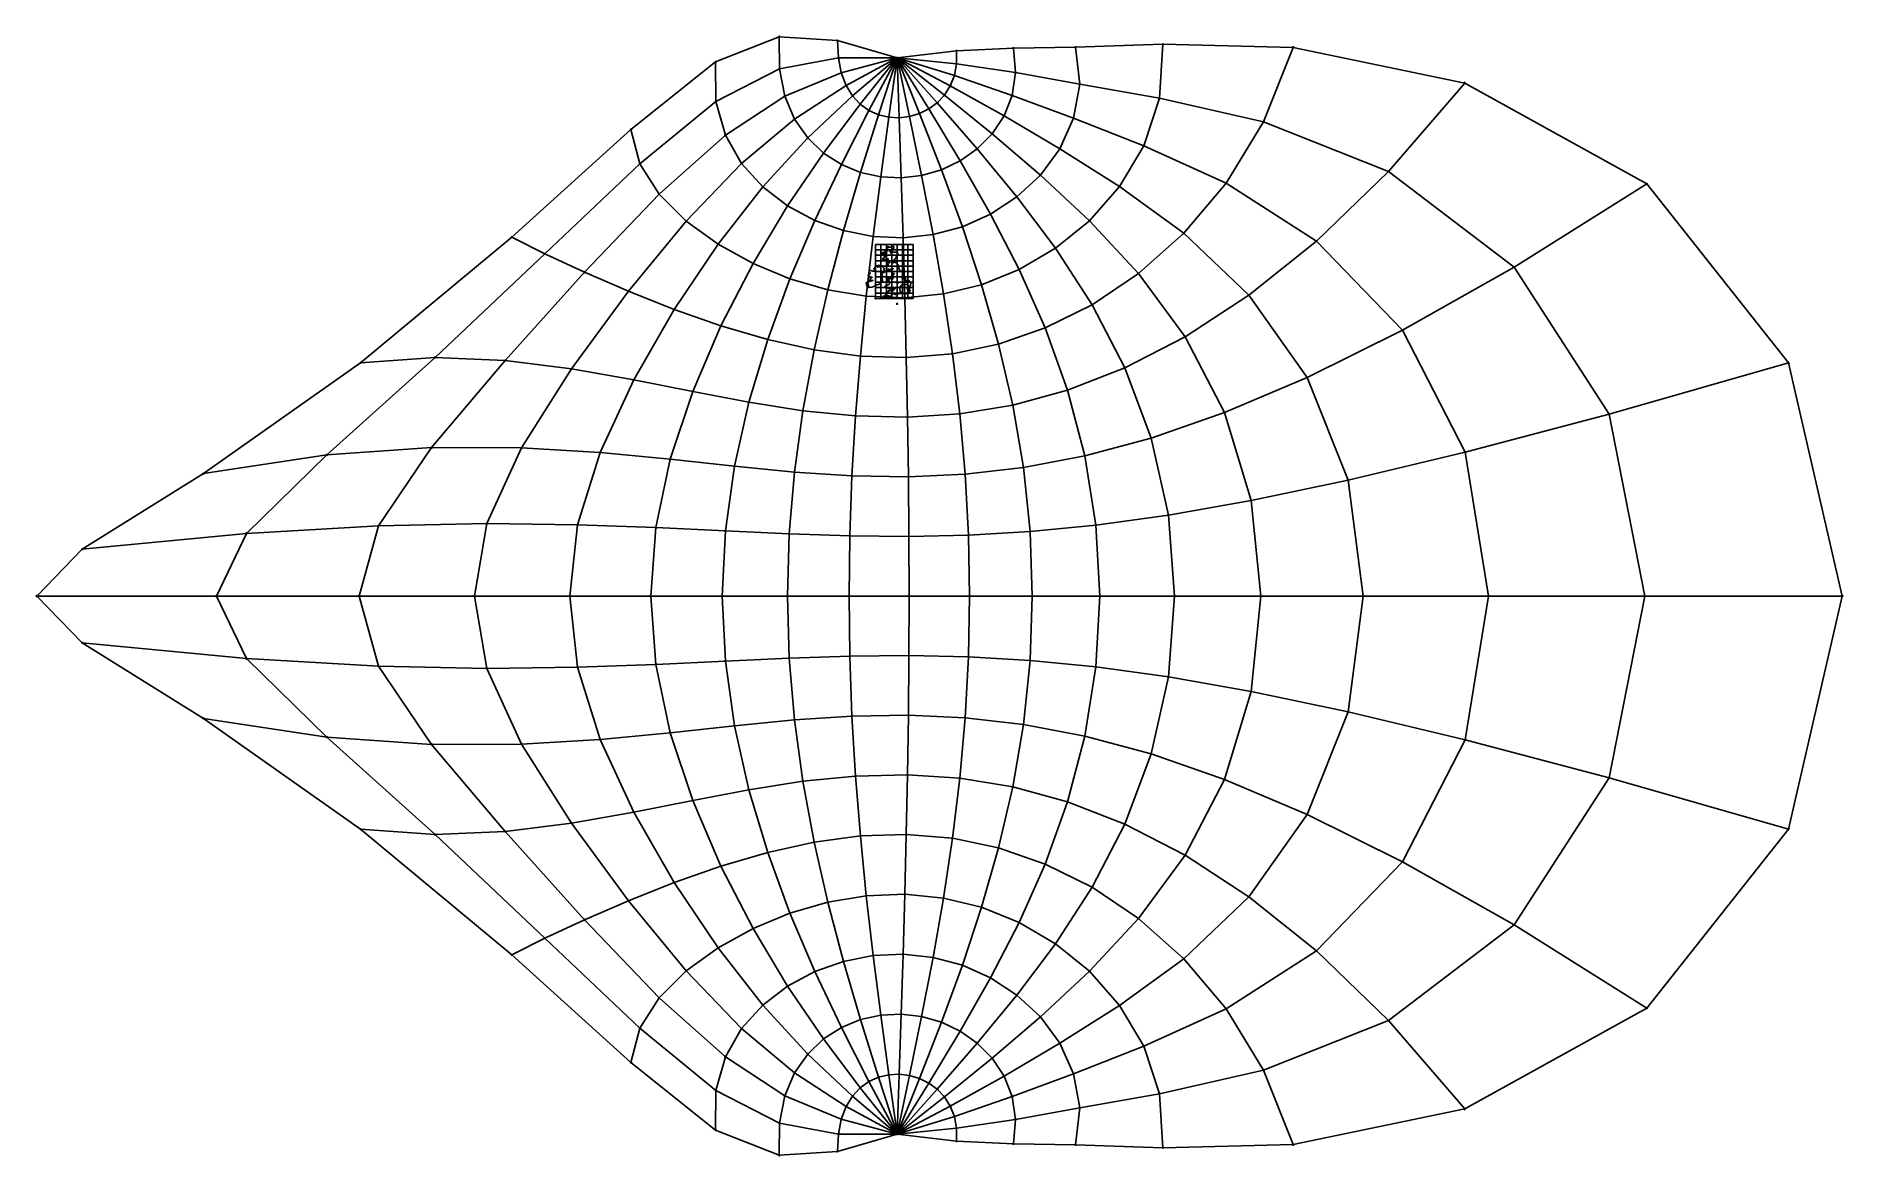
# Model space of a CAD drawing. Extents: x -15589654 to 17963237, y -15925095 to 4870968.
import ezdxf

# ---------------------------------------------------------------- set-up
doc = ezdxf.new("R2010")
doc.units = 0

msp = doc.modelspace()

# ---------------------------------------------------------------- linework, layer by layer
at = {"layer": 'Aberdeen', "color": 6}
msp.add_circle((425678, 554270), 2080, dxfattribs=at)
at = {"layer": 'Birmingham', "color": 3}
msp.add_circle((406689, 286822), 10860, dxfattribs=at)
at = {"layer": 'Cardiff', "color": 4}
msp.add_circle((318371, 176329), 3350, dxfattribs=at)
at = {"layer": 'EireNI', "color": 3}
msp.add_lwpolyline([(146506.893623, 528824.387063), (152446.061984, 539842.677503), (161310.209118, 546444.192928), (156936.250927, 557267.504388), (147450.410688, 570817.732776), (142085.404377, 581660.849635), (137552.155051, 600135.927259), (125465.145603, 602958.788788), (112118.277056, 602400.290437), (102486.578136, 599881.952186), (93721.717777, 594868.636262), (85953.443998, 599260.148697), (85582.805754, 594030.187621), (75250.102463, 582471.620924), (69744.279259, 584278.18455), (65477.353465, 588459.680084), (79292.547786, 599381.526449), (72809.403751, 611398.237102), (68877.518623, 618498.716258), (61359.971932, 623076.227581), (59889.207534, 619873.850556), (61749.545501, 614493.966932), (67658.530471, 611603.834322), (62581.27535, 611634.786446), (60196.409371, 614786.629741), (56955.448809, 613636.577026), (55146.535013, 612901.912942), (50522.846825, 612037.090414), (48770.04182, 607625.406151), (49213.963078, 602159.526535), (50694.782379, 596432.128396), (51140.590668, 588668.741166), (47481.647771, 584732.190883), (41451.52373, 579924.207891), (35930.943917, 577192.222919), (39779.518143, 587628.050308), (45613.455715, 592263.723445), (45876.83113, 599966.952631), (42884.498263, 608615.834653), (41522.786122, 613449.609971), (36432.480348, 611236.089542), (32876.524216, 608549.597874), (34026.332568, 605476.774226), (38131.548433, 601987.836796), (36309.067351, 594763.025305), (33606.799348, 602530.422126), (30479.076822, 602962.267961), (26424.205144, 606981.345487), (28369.73754, 602960.962941), (25921.885211, 598952.071616), (20282.747979, 603988.896217), (9473.126604, 601053.599013), (-2752.13619, 598264.929305), (-7207.630108, 588100.021448), (-12696.599154, 582245.808525), (-9511.280348, 574535.412856), (-7817.843938, 565887.077263), (-13744.174583, 563231.222153), (-28056.583099, 558517.098777), (-37630.033337, 551599.284418), (-26267.365574, 547324.536721), (-2307.745917, 544092.639726), (450.870454, 534946.416474), (-8536.882458, 530383.038194), (-18418.215636, 524120.607982), (-29295.764295, 519030.952657), (-29642.726094, 511532.92754), (-25770.067914, 502916.433488), (-30647.823854, 500847.157004), (-38813.558921, 505924.2802), (-50095.995745, 508439.411876), (-59301.439904, 510057.727216), (-67090.474288, 504354.645604), (-81716.293655, 516279.475738), (-101312.602741, 518350.373708), (-111922.872866, 516985.646902), (-114069.560757, 510735.18413), (-122296.493116, 505150.265873), (-119708.989872, 486405.012872), (-113688.011992, 475219.608938), (-106730.063447, 472288.384154), (-96961.25901, 468344.434434), (-100618.189857, 461453.874092), (-110791.769554, 458530.504457), (-116085.063024, 456914.469415), (-121346.18788, 449090.302737), (-120261.558208, 442389.637994), (-127311.977187, 438401.405064), (-134201.175621, 439164.919853), (-138337.472805, 431924.830411), (-136466.815858, 422529.729591), (-128950.57768, 417284.437061), (-118226.824987, 417591.388324), (-122470.155609, 409214.401294), (-123927.844191, 406054.604703), (-118126.005001, 405061.420406), (-105087.282926, 409575.836193), (-110890.050271, 400236.137542), (-105679.853324, 397107.319396), (-92689.659015, 397614.085186), (-65121.847614, 396361.708765), (-62033.860738, 390170.939448), (-70154.302663, 386524.218304), (-75612.169972, 383732.14243), (-84043.960491, 384563.94174), (-90398.568087, 380393.300204), (-102480.769951, 364198.39706), (-93387.925465, 362161.074179), (-101383.728295, 353304.117962), (-105864.814912, 342582.694375), (-119392.77214, 335019.623444), (-134161.629735, 326852.018646), (-121047.958061, 326585.24979), (-94167.072263, 325336.740166), (-74184.672737, 334219.217338), (-65551.390715, 342341.892324), (-63229.856433, 335417.591819), (-55430.960253, 330964.10782), (-50957.1456, 326823.575307), (-67168.218582, 329446.453988), (-76836.754785, 326258.840499), (-86260.283785, 321937.271261), (-96552.843526, 320333.746546), (-104611.765122, 322268.268753), (-114954.84994, 320329.637145), (-122786.154727, 317393.597426), (-136323.85915, 307177.089592), (-137263.310557, 298614.057288), (-132773.167431, 294742.332425), (-127528.246098, 290794.312322), (-138910.649546, 290489.160346), (-151295.501546, 291450.844945), (-152119.612094, 297583.031305), (-163668.885573, 295842.851759), (-176747.290929, 290892.336648), (-177887.33566, 281173.197819), (-167015.797616, 284870.091024), (-143779.864952, 275502.941778), (-146521.96355, 264419.046693), (-171218.392245, 254955.436989), (-173357.719454, 242989.013261), (-155808.03306, 242584.158798), (-127567.478642, 249499.095207), (-143026.404388, 233581.593583), (-161111.703535, 222514.87283), (-147190.728351, 216423.556819), (-127170.009706, 224290.297784), (-117548.78481, 221020.732289), (-134762.30818, 210523.520766), (-122466.229416, 203131.478241), (-70464.393947, 208861.693142), (-37293.928033, 220432.48431), (-8528.116994, 236291.639611), (19984.933462, 251482.238519), (68518.744964, 264634.000514), (93510.646968, 278802.615477), (117547.315863, 305013.022217), (127522.768705, 336364.276551), (124860.876279, 367485.566912), (116064.699233, 392926.22269), (128757.0387, 409709.67137), (120798.148897, 423267.569373), (116878.994964, 454648.098473), (123247.717432, 464364.103472), (128239.550073, 475582.26134), (150953.465173, 482924.470789), (164252.967778, 490107.964714), (173005.501789, 507521.784329), (160478.590082, 527362.054313)], close=True, dxfattribs=at)
at = {"layer": 'Equator', "color": 7}
for p, q in [((17953236.635163, -5527063.652264), (-15579653.584485, -5527063.652264)), ((-15579653.584485, -5527063.652264), (-12242744.760033, -5527063.652264)), ((-12242744.760033, -5527063.652264), (-9591366.552402, -5527063.652264)), ((-9591366.552402, -5527063.652264), (-7450606.415507, -5527063.652264)), ((-7450606.415507, -5527063.652264), (-5681315.09318, -5527063.652264)), ((-5681315.09318, -5527063.652264), (-4174847.311833, -5527063.652264)), ((-4174847.311833, -5527063.652264), (-2847802.47311, -5527063.652264)), ((-2847802.47311, -5527063.652264), (-1636765.346553, -5527063.652264)), ((-1636765.346553, -5527063.652264), (-493046.762259, -5527063.652264)), ((-493046.762259, -5527063.652264), (622575.696464, -5527063.652264)), ((622575.696464, -5527063.652264), (1745117.000433, -5527063.652264)), ((1745117.000433, -5527063.652264), (2910643.981934, -5527063.652264)), ((2910643.981934, -5527063.652264), (4161534.642062, -5527063.652264)), ((4161534.642062, -5527063.652264), (5551737.458062, -5527063.652264)), ((5551737.458062, -5527063.652264), (7152030.69067, -5527063.652264)), ((7152030.69067, -5527063.652264), (9055281.691453, -5527063.652264)), ((9055281.691453, -5527063.652264), (11381706.210152, -5527063.652264)), ((11381706.210152, -5527063.652264), (14284127.702019, -5527063.652264)), ((14284127.702019, -5527063.652264), (17953236.635163, -5527063.652264))]:
    msp.add_line(p, q, dxfattribs=at)
at = {"layer": 'Glasgow', "color": 5}
msp.add_circle((260107, 665646), 6000, dxfattribs=at)
at = {"layer": 'GreenwhichMerdian', "color": 7}
for p, q in [((438760.177838, 3354472.024347), (400000.010446, 4470074.39703)), ((476323.087107, 2239455.000072), (438760.177838, 3354472.024347)), ((511533.15293, 1125535.598259), (476323.087107, 2239455.000072)), ((543315.409829, 13089.916813), (511533.15293, 1125535.598259)), ((570709.512137, -1097687.026269), (543315.409829, 13089.916813)), ((592897.420838, -2206802.798762), (570709.512137, -1097687.026269)), ((609224.37997, -3314464.013133), (592897.420838, -2206802.798762)), ((619213.615301, -4421049.395522), (609224.37997, -3314464.013133)), ((622575.696464, -5527063.652264), (619213.615301, -4421049.395522)), ((619213.615301, -6633077.909006), (622575.696464, -5527063.652264)), ((609224.37997, -7739663.291395), (619213.615301, -6633077.909006)), ((592897.420838, -8847324.505766), (609224.37997, -7739663.291395)), ((570709.512137, -9956440.278258), (592897.420838, -8847324.505766)), ((543315.409829, -11067217.221341), (570709.512137, -9956440.278258)), ((511533.15293, -12179662.902787), (543315.409829, -11067217.221341)), ((476323.087107, -13293582.3046), (511533.15293, -12179662.902787)), ((438760.177838, -14408599.328875), (476323.087107, -13293582.3046)), ((400000.010446, -15524201.701558), (438760.177838, -14408599.328875))]:
    msp.add_line(p, q, dxfattribs=at)
at = {"layer": 'Lattitudes', "color": 8}
for p, q in [((-1789084.859405, 4860967.801047), (-1786174.447845, 4265051.911441)), ((-708677.282304, 4788167.259936), (-691199.408083, 4466457.127655)), ((5272966.330986, 3717769.599347), (5335817.172672, 4719791.354341)), ((-2971157.430779, 4390993.802867), (-2965567.653785, 3658502.896238)), ((-691199.408083, 4466457.127655), (-636444.303631, 4188999.290546)), ((399999.699705, 4470074.791521), (399999.706721, 4470074.703733)), ((399999.706721, 4470074.703733), (399999.722284, 4470074.627521)), ((399999.722284, 4470074.627521), (399999.7461, 4470074.562705)), ((399999.7461, 4470074.562705), (399999.777546, 4470074.509047)), ((399999.777546, 4470074.509047), (399999.815718, 4470074.466264)), ((399999.815718, 4470074.466264), (399999.859478, 4470074.434034)), ((399999.859478, 4470074.434034), (399999.907506, 4470074.412005)), ((399999.907506, 4470074.412005), (399999.958343, 4470074.3998)), ((399999.958343, 4470074.3998), (400000.010446, 4470074.39703)), ((400000.010446, 4470074.39703), (400000.062232, 4470074.403299)), ((400000.062232, 4470074.403299), (400000.112127, 4470074.418211)), ((400000.112127, 4470074.418211), (400000.158616, 4470074.441381)), ((400000.158616, 4470074.441381), (400000.20029, 4470074.472443)), ((400000.20029, 4470074.472443), (400000.235896, 4470074.511053)), ((400000.235896, 4470074.511053), (400000.264384, 4470074.556906)), ((400000.264384, 4470074.556906), (400000.284956, 4470074.609735)), ((400000.284956, 4470074.609735), (400000.297115, 4470074.669325)), ((400000.297115, 4470074.669325), (400000.300713, 4470074.735518)), ((1502842.808456, 4358129.662842), (1504549.264742, 4597912.783821)), ((2600244.583902, 4193107.886169), (2558090.085815, 4648608.903411)), ((3790966.643858, 3978280.730065), (3714158.907538, 4665226.667879)), ((7205527.823666, 3282004.302871), (7755052.61518, 4662443.796628)), ((-1786174.447845, 4265051.911441), (-1685117.402905, 3757425.487972)), ((-636444.303631, 4188999.290546), (-547945.848415, 3954049.802604)), ((1387146.099011, 3945290.524979), (1462605.717064, 4139986.925713)), ((1462605.717064, 4139986.925713), (1502842.808456, 4358129.662842)), ((2536072.908212, 3771071.436936), (2600244.583902, 4193107.886169)), ((-1685117.402905, 3757425.487972), (-1504448.847679, 3330777.829425)), ((-547945.848415, 3954049.802604), (-429749.669552, 3760005.26598)), ((-429749.669552, 3760005.26598), (-286337.884801, 3605382.16214)), ((1146425.711959, 3632737.133242), (1280313.913195, 3775697.597489)), ((1280313.913195, 3775697.597489), (1387146.099011, 3945290.524979)), ((2385189.351707, 3390538.53413), (2536072.908212, 3771071.436936)), ((3677595.296417, 3345879.506676), (3790966.643858, 3978280.730065)), ((4982323.847763, 2836638.704311), (5272966.330986, 3717769.599347)), ((9525562.487298, 2354877.034866), (10939891.499213, 3999812.516327)), ((-2965567.653785, 3658502.896238), (-2789912.533615, 3034575.568092)), ((-286337.884801, 3605382.16214), (-122553.845556, 3488796.183011)), ((-122553.845556, 3488796.183011), (56473.120163, 3408941.562137)), ((56473.120163, 3408941.562137), (245402.964712, 3364570.405836)), ((245402.964712, 3364570.405836), (438760.177838, 3354472.024347)), ((438760.177838, 3354472.024347), (631009.04368, 3377452.262988)), ((631009.04368, 3377452.262988), (816628.897778, 3432312.833306)), ((816628.897778, 3432312.833306), (990189.384083, 3517830.644235)), ((990189.384083, 3517830.644235), (1146425.711959, 3632737.133242)), ((2164618.19966, 3057800.290884), (2385189.351707, 3390538.53413)), ((-4543006.165694, 3137129.010718), (-4379919.665372, 2500749.665384)), ((-2789912.533615, 3034575.568092), (-2487547.177927, 2508067.085374)), ((-1504448.847679, 3330777.829425), (-1260257.786883, 2979448.996245)), ((1889153.452943, 2777642.71411), (2164618.19966, 3057800.290884)), ((3421307.441183, 2780624.334652), (3677595.296417, 3345879.506676)), ((6509613.106139, 2140280.482356), (7205527.823666, 3282004.302871)), ((-1260257.786883, 2979448.996245), (-966546.830152, 2699187.051467)), ((-966546.830152, 2699187.051467), (-635591.915327, 2486905.301654)), ((1571718.551321, 2553589.463567), (1889153.452943, 2777642.71411)), ((3059987.730185, 2291620.701612), (3421307.441183, 2780624.334652)), ((4530976.326796, 2078524.907175), (4982323.847763, 2836638.704311)), ((-4379919.665372, 2500749.665384), (-4017850.029834, 1933987.977845)), ((-2487547.177927, 2508067.085374), (-2092969.766218, 2071134.350499)), ((-635591.915327, 2486905.301654), (-278302.031746, 2340439.537825)), ((855437.576607, 2283035.398863), (1223726.096737, 2388144.610932)), ((1223726.096737, 2388144.610932), (1571718.551321, 2553589.463567)), ((8189914.399395, 1062753.022465), (9525562.487298, 2354877.034866)), ((-2092969.766218, 2071134.350499), (-1633124.039254, 1718750.36673)), ((-278302.031746, 2340439.537825), (95421.056466, 2258305.276387)), ((95421.056466, 2258305.276387), (476323.087107, 2239455.000072)), ((476323.087107, 2239455.000072), (855437.576607, 2283035.398863)), ((2623445.380949, 1884963.780475), (3059987.730185, 2291620.701612)), ((3970695.903576, 1443534.348294), (4530976.326796, 2078524.907175)), ((5721871.013747, 1208683.305588), (6509613.106139, 2140280.482356)), ((11859474.470784, 582073.790066), (14322073.187618, 2126615.688205)), ((-4017850.029834, 1933987.977845), (-3517502.834414, 1435559.417485)), ((-1633124.039254, 1718750.36673), (-1128701.788508, 1448218.703541)), ((2134716.665933, 1564223.964098), (2623445.380949, 1884963.780475)), ((-3517502.834414, 1435559.417485), (-2925119.989934, 1006087.323635)), ((-1128701.788508, 1448218.703541), (-595445.345595, 1258687.961996)), ((1611367.401963, 1330932.399895), (2134716.665933, 1564223.964098)), ((3340067.254772, 930033.639545), (3970695.903576, 1443534.348294)), ((-6756955.981986, 1136365.994731), (-6141329.707172, 828068.385699)), ((-595445.345595, 1258687.961996), (-45450.071713, 1150666.240118)), ((-45450.071713, 1150666.240118), (511533.15293, 1125535.598259)), ((511533.15293, 1125535.598259), (1066795.439672, 1185066.524474)), ((1066795.439672, 1185066.524474), (1611367.401963, 1330932.399895)), ((4882561.453035, 462969.723366), (5721871.013747, 1208683.305588)), ((6931870.493706, 58292.497865), (8189914.399395, 1062753.022465)), ((-6141329.707172, 828068.385699), (-5402981.978776, 484558.923685)), ((-2925119.989934, 1006087.323635), (-2274606.752197, 647822.336458)), ((2666614.607728, 534930.433438), (3340067.254772, 930033.639545)), ((-5402981.978776, 484558.923685), (-4590515.912694, 132615.813063)), ((-2274606.752197, 647822.336458), (-1589658.731468, 364361.82784)), ((-1589658.731468, 364361.82784), (-885888.901964, 160369.332288)), ((1968928.749941, 253953.99222), (2666614.607728, 534930.433438)), ((4019628.164363, -117360.941594), (4882561.453035, 462969.723366)), ((9785480.0299, -589959.765884), (11859474.470784, 582073.790066)), ((-4590515.912694, 132615.813063), (-3739026.571586, -205087.278737)), ((-885888.901964, 160369.332288), (-172954.611339, 41293.97781)), ((-172954.611339, 41293.97781), (543315.409829, 13089.916813)), ((543315.409829, 13089.916813), (1258794.038551, 81935.756993)), ((1258794.038551, 81935.756993), (1968928.749941, 253953.99222)), ((5747035.135118, -711034.809984), (6931870.493706, 58292.497865)), ((-3739026.571586, -205087.278737), (-2872087.443296, -509377.612855)), ((3150685.200323, -549670.603031), (4019628.164363, -117360.941594)), ((-2872087.443296, -509377.612855), (-2003736.919265, -763979.770625)), ((2285003.404154, -848786.019512), (3150685.200323, -549670.603031)), ((8015352.062567, -1469816.632563), (9785480.0299, -589959.765884)), ((-2003736.919265, -763979.770625), (-1140464.772948, -954912.045203)), ((-1140464.772948, -954912.045203), (-283198.638234, -1069882.833193)), ((1425496.888163, -1027602.402809), (2285003.404154, -848786.019512)), ((4628154.752611, -1286893.921674), (5747035.135118, -711034.809984)), ((-9564801.144648, -1194506.000956), (-8181842.126354, -1096428.776306)), ((-8181842.126354, -1096428.776306), (-6877561.103824, -1155160.018376)), ((-6877561.103824, -1155160.018376), (-5649498.463046, -1310809.12516)), ((-5649498.463046, -1310809.12516), (-4492060.079654, -1515402.220963)), ((-283198.638234, -1069882.833193), (570709.512137, -1097687.026269)), ((570709.512137, -1097687.026269), (1425496.888163, -1027602.402809)), ((3565578.796659, -1701837.067091), (4628154.752611, -1286893.921674)), ((13623895.575761, -2149518.582436), (16955171.408587, -1199112.345247)), ((-4492060.079654, -1515402.220963), (-3396978.27634, -1731129.696644)), ((6478903.560037, -2121262.970649), (8015352.062567, -1469816.632563)), ((-3396978.27634, -1731129.696644), (-2353772.780249, -1928593.749867)), ((-2353772.780249, -1928593.749867), (-1350211.680392, -2085055.925354)), ((1561518.818236, -2144135.183634), (2547720.69664, -1981056.145169)), ((2547720.69664, -1981056.145169), (3565578.796659, -1701837.067091)), ((-1350211.680392, -2085055.925354), (-372772.385046, -2182684.655127)), ((-372772.385046, -2182684.655127), (592897.420838, -2206802.798762)), ((592897.420838, -2206802.798762), (1561518.818236, -2144135.183634)), ((5118477.36365, -2593800.211387), (6478903.560037, -2121262.970649)), ((10951873.736986, -2857065.478665), (13623895.575761, -2149518.582436)), ((3886925.221274, -2924965.819402), (5118477.36365, -2593800.211387)), ((-12484312.124099, -3254520.412218), (-10188338.975979, -2906234.767853)), ((-10188338.975979, -2906234.767853), (-8245199.547223, -2771315.33333)), ((-8245199.547223, -2771315.33333), (-6576218.86612, -2776332.744165)), ((-6576218.86612, -2776332.744165), (-5116464.377185, -2863502.82299)), ((-5116464.377185, -2863502.82299), (-3812724.997597, -2988385.816746)), ((-3812724.997597, -2988385.816746), (-2621490.173636, -3117585.633866)), ((2745586.843741, -3142634.055515), (3886925.221274, -2924965.819402)), ((8778802.43987, -3377602.444772), (10951873.736986, -2857065.478665)), ((-2621490.173636, -3117585.633866), (-1506928.937122, -3226449.081468)), ((-1506928.937122, -3226449.081468), (-438868.961851, -3296765.10254)), ((-438868.961851, -3296765.10254), (609224.37997, -3314464.013133)), ((609224.37997, -3314464.013133), (1662268.961283, -3267316.739546)), ((1662268.961283, -3267316.739546), (2745586.843741, -3142634.055515)), ((6975510.68287, -3755180.427812), (8778802.43987, -3377602.444772)), ((4091300.328262, -4208502.967168), (5439635.963788, -4023690.586588)), ((5439635.963788, -4023690.586588), (6975510.68287, -3755180.427812)), ((-11685701.086585, -4364527.727642), (-9230655.604999, -4222691.906822)), ((-9230655.604999, -4222691.906822), (-7219398.511637, -4182496.57455)), ((-7219398.511637, -4182496.57455), (-5534001.078876, -4204151.340137)), ((-5534001.078876, -4204151.340137), (-4081613.497832, -4257370.130936)), ((-4081613.497832, -4257370.130936), (-2790140.926856, -4319732.516822)), ((-2790140.926856, -4319732.516822), (-1603919.540025, -4375045.034664)), ((1724213.520571, -4395741.067528), (2868786.41826, -4328105.17842)), ((2868786.41826, -4328105.17842), (4091300.328262, -4208502.967168)), ((-14731866.554267, -4658937.421274), (-11685701.086585, -4364527.727642)), ((-1603919.540025, -4375045.034664), (-479392.575636, -4411702.512802)), ((-479392.575636, -4411702.512802), (619213.615301, -4421049.395522)), ((619213.615301, -4421049.395522), (1724213.520571, -4395741.067528)), ((-14731866.554267, -6395189.883253), (-11685701.086585, -6689599.576885)), ((-11685701.086585, -6689599.576885), (-9230655.604999, -6831435.397706)), ((-2790140.926856, -6734394.787706), (-1603919.540025, -6679082.269864)), ((-1603919.540025, -6679082.269864), (-479392.575636, -6642424.791726)), ((-479392.575636, -6642424.791726), (619213.615301, -6633077.909006)), ((619213.615301, -6633077.909006), (1724213.520571, -6658386.237)), ((1724213.520571, -6658386.237), (2868786.41826, -6726022.126108)), ((-9230655.604999, -6831435.397706), (-7219398.511637, -6871630.729978)), ((-7219398.511637, -6871630.729978), (-5534001.078876, -6849975.964391)), ((-5534001.078876, -6849975.964391), (-4081613.497832, -6796757.173592)), ((-4081613.497832, -6796757.173592), (-2790140.926856, -6734394.787706)), ((2868786.41826, -6726022.126108), (4091300.328262, -6845624.33736)), ((4091300.328262, -6845624.33736), (5439635.963788, -7030436.71794)), ((5439635.963788, -7030436.71794), (6975510.68287, -7298946.876716)), ((6975510.68287, -7298946.876716), (8778802.43987, -7676524.859756)), ((8778802.43987, -7676524.859756), (10951873.736986, -8197061.825863)), ((-12484312.124099, -7799606.89231), (-10188338.975979, -8147892.536675)), ((-3812724.997597, -8065741.487782), (-2621490.173636, -7936541.670662)), ((-2621490.173636, -7936541.670662), (-1506928.937122, -7827678.22306)), ((-1506928.937122, -7827678.22306), (-438868.961851, -7757362.201988)), ((-438868.961851, -7757362.201988), (609224.37997, -7739663.291395)), ((609224.37997, -7739663.291395), (1662268.961283, -7786810.564982)), ((1662268.961283, -7786810.564982), (2745586.843741, -7911493.249013)), ((2745586.843741, -7911493.249013), (3886925.221274, -8129161.485126)), ((-10188338.975979, -8147892.536675), (-8245199.547223, -8282811.971198)), ((-8245199.547223, -8282811.971198), (-6576218.86612, -8277794.560363)), ((-6576218.86612, -8277794.560363), (-5116464.377185, -8190624.481538)), ((-5116464.377185, -8190624.481538), (-3812724.997597, -8065741.487782)), ((3886925.221274, -8129161.485126), (5118477.36365, -8460327.093141)), ((10951873.736986, -8197061.825863), (13623895.575761, -8904608.722092)), ((5118477.36365, -8460327.093141), (6478903.560037, -8932864.333879)), ((-2353772.780249, -9125533.554661), (-1350211.680392, -8969071.379174)), ((-1350211.680392, -8969071.379174), (-372772.385046, -8871442.649401)), ((-372772.385046, -8871442.649401), (592897.420838, -8847324.505766)), ((592897.420838, -8847324.505766), (1561518.818236, -8909992.120894)), ((1561518.818236, -8909992.120894), (2547720.69664, -9073071.159359)), ((6478903.560037, -8932864.333879), (8015352.062567, -9584310.671964)), ((13623895.575761, -8904608.722092), (16955171.408587, -9855014.959281)), ((-4492060.079654, -9538725.083565), (-3396978.27634, -9322997.607884)), ((-3396978.27634, -9322997.607884), (-2353772.780249, -9125533.554661)), ((2547720.69664, -9073071.159359), (3565578.796659, -9352290.237436)), ((3565578.796659, -9352290.237436), (4628154.752611, -9767233.382854)), ((-5649498.463046, -9743318.179367), (-4492060.079654, -9538725.083565)), ((8015352.062567, -9584310.671964), (9785480.0299, -10464167.538644)), ((-9564801.144648, -9859621.303572), (-8181842.126354, -9957698.528222)), ((-8181842.126354, -9957698.528222), (-6877561.103824, -9898967.286152)), ((-6877561.103824, -9898967.286152), (-5649498.463046, -9743318.179367)), ((-1140464.772948, -10099215.259325), (-283198.638234, -9984244.471335)), ((-283198.638234, -9984244.471335), (570709.512137, -9956440.278258)), ((570709.512137, -9956440.278258), (1425496.888163, -10026524.901719)), ((1425496.888163, -10026524.901719), (2285003.404154, -10205341.285015)), ((4628154.752611, -9767233.382854), (5747035.135118, -10343092.494544)), ((-2872087.443296, -10544749.691673), (-2003736.919265, -10290147.533903)), ((-2003736.919265, -10290147.533903), (-1140464.772948, -10099215.259325)), ((2285003.404154, -10205341.285015), (3150685.200323, -10504456.701497)), ((5747035.135118, -10343092.494544), (6931870.493706, -11112419.802392)), ((-3739026.571586, -10849040.025791), (-2872087.443296, -10544749.691673)), ((3150685.200323, -10504456.701497), (4019628.164363, -10936766.362934)), ((9785480.0299, -10464167.538644), (11859474.470784, -11636201.094594)), ((-4590515.912694, -11186743.117591), (-3739026.571586, -10849040.025791)), ((-172954.611339, -11095421.282338), (543315.409829, -11067217.221341)), ((543315.409829, -11067217.221341), (1258794.038551, -11136063.061521)), ((4019628.164363, -10936766.362934), (4882561.453035, -11517097.027894)), ((-5402981.978776, -11538686.228213), (-4590515.912694, -11186743.117591)), ((-1589658.731468, -11418489.132368), (-885888.901964, -11214496.636816)), ((-885888.901964, -11214496.636816), (-172954.611339, -11095421.282338)), ((1258794.038551, -11136063.061521), (1968928.749941, -11308081.296748)), ((1968928.749941, -11308081.296748), (2666614.607728, -11589057.737966)), ((6931870.493706, -11112419.802392), (8189914.399395, -12116880.326993)), ((-6141329.707172, -11882195.690226), (-5402981.978776, -11538686.228213)), ((-2925119.989934, -12060214.628163), (-2274606.752197, -11701949.640985)), ((-2274606.752197, -11701949.640985), (-1589658.731468, -11418489.132368)), ((2666614.607728, -11589057.737966), (3340067.254772, -11984160.944073)), ((4882561.453035, -11517097.027894), (5721871.013747, -12262810.610116)), ((11859474.470784, -11636201.094594), (14322073.187618, -13180742.992733)), ((-6756955.981986, -12190493.299259), (-6141329.707172, -11882195.690226)), ((-3517502.834414, -12489686.722013), (-2925119.989934, -12060214.628163)), ((3340067.254772, -11984160.944073), (3970695.903576, -12497661.652822)), ((-1128701.788508, -12502346.008069), (-595445.345595, -12312815.266524)), ((-595445.345595, -12312815.266524), (-45450.071713, -12204793.544646)), ((-45450.071713, -12204793.544646), (511533.15293, -12179662.902787)), ((511533.15293, -12179662.902787), (1066795.439672, -12239193.829002)), ((1066795.439672, -12239193.829002), (1611367.401963, -12385059.704423)), ((1611367.401963, -12385059.704423), (2134716.665933, -12618351.268625)), ((5721871.013747, -12262810.610116), (6509613.106139, -13194407.786884)), ((8189914.399395, -12116880.326993), (9525562.487298, -13409004.339394)), ((-4017850.029834, -12988115.282373), (-3517502.834414, -12489686.722013)), ((-1633124.039254, -12772877.671258), (-1128701.788508, -12502346.008069)), ((2134716.665933, -12618351.268625), (2623445.380949, -12939091.085003)), ((3970695.903576, -12497661.652822), (4530976.326796, -13132652.211703)), ((-4379919.665372, -13554876.969912), (-4017850.029834, -12988115.282373)), ((-2092969.766218, -13125261.655027), (-1633124.039254, -12772877.671258)), ((2623445.380949, -12939091.085003), (3059987.730185, -13345748.00614)), ((-2487547.177927, -13562194.389901), (-2092969.766218, -13125261.655027)), ((-635591.915327, -13541032.606182), (-278302.031746, -13394566.842353)), ((-278302.031746, -13394566.842353), (95421.056466, -13312432.580915)), ((95421.056466, -13312432.580915), (476323.087107, -13293582.3046)), ((476323.087107, -13293582.3046), (855437.576607, -13337162.703391)), ((855437.576607, -13337162.703391), (1223726.096737, -13442271.91546)), ((3059987.730185, -13345748.00614), (3421307.441183, -13834751.63918)), ((4530976.326796, -13132652.211703), (4982323.847763, -13890766.008839)), ((6509613.106139, -13194407.786884), (7205527.823666, -14336131.607399)), ((9525562.487298, -13409004.339394), (10939891.499213, -15053939.820855)), ((-4543006.165694, -14191256.315246), (-4379919.665372, -13554876.969912)), ((-2789912.533615, -14088702.87262), (-2487547.177927, -13562194.389901)), ((-1260257.786883, -14033576.300773), (-966546.830152, -13753314.355995)), ((-966546.830152, -13753314.355995), (-635591.915327, -13541032.606182)), ((1223726.096737, -13442271.91546), (1571718.551321, -13607716.768095)), ((1571718.551321, -13607716.768095), (1889153.452943, -13831770.018638)), ((-2965567.653785, -14712630.200766), (-2789912.533615, -14088702.87262)), ((-1504448.847679, -14384905.133953), (-1260257.786883, -14033576.300773)), ((1889153.452943, -13831770.018638), (2164618.19966, -14111927.595412)), ((3421307.441183, -13834751.63918), (3677595.296417, -14400006.811204)), ((4982323.847763, -13890766.008839), (5272966.330986, -14771896.903875)), ((-1685117.402905, -14811552.7925), (-1504448.847679, -14384905.133953)), ((56473.120163, -14463068.866665), (245402.964712, -14418697.710364)), ((245402.964712, -14418697.710364), (438760.177838, -14408599.328875)), ((438760.177838, -14408599.328875), (631009.04368, -14431579.567516)), ((2164618.19966, -14111927.595412), (2385189.351707, -14444665.838658)), ((3677595.296417, -14400006.811204), (3790966.643858, -15032408.034593)), ((7205527.823666, -14336131.607399), (7755052.61518, -15716571.101156)), ((-2971157.430779, -15445121.107395), (-2965567.653785, -14712630.200766)), ((-429749.669552, -14814132.570508), (-286337.884801, -14659509.466668)), ((-286337.884801, -14659509.466668), (-122553.845556, -14542923.487539)), ((-122553.845556, -14542923.487539), (56473.120163, -14463068.866665)), ((631009.04368, -14431579.567516), (816628.897778, -14486440.137834)), ((816628.897778, -14486440.137834), (990189.384083, -14571957.948762)), ((990189.384083, -14571957.948762), (1146425.711959, -14686864.43777)), ((1146425.711959, -14686864.43777), (1280313.913195, -14829824.902017)), ((2385189.351707, -14444665.838658), (2536072.908212, -14825198.741464)), ((-1786174.447845, -15319179.215968), (-1685117.402905, -14811552.7925)), ((-636444.303631, -15243126.595074), (-547945.848415, -15008177.107132)), ((-547945.848415, -15008177.107132), (-429749.669552, -14814132.570508)), ((1280313.913195, -14829824.902017), (1387146.099011, -14999417.829507)), ((1387146.099011, -14999417.829507), (1462605.717064, -15194114.230241)), ((2536072.908212, -14825198.741464), (2600244.583902, -15247235.190697)), ((3790966.643858, -15032408.034593), (3714158.907538, -15719353.972407)), ((5272966.330986, -14771896.903875), (5335817.172672, -15773918.658868)), ((-1789084.859405, -15915095.105575), (-1786174.447845, -15319179.215968)), ((-691199.408083, -15520584.432183), (-636444.303631, -15243126.595074)), ((1462605.717064, -15194114.230241), (1502842.808456, -15412256.96737)), ((1502842.808456, -15412256.96737), (1504549.264742, -15652040.088349)), ((2600244.583902, -15247235.190697), (2558090.085815, -15702736.207939)), ((-708677.282304, -15842294.564464), (-691199.408083, -15520584.432183)), ((399999.699705, -15524202.096049), (399999.706721, -15524202.008261)), ((399999.706721, -15524202.008261), (399999.722284, -15524201.932049)), ((399999.722284, -15524201.932049), (399999.7461, -15524201.867232)), ((399999.7461, -15524201.867232), (399999.777546, -15524201.813574)), ((399999.777546, -15524201.813574), (399999.815718, -15524201.770792)), ((399999.815718, -15524201.770792), (399999.859478, -15524201.738562)), ((399999.859478, -15524201.738562), (399999.907506, -15524201.716533)), ((399999.907506, -15524201.716533), (399999.958343, -15524201.704328)), ((399999.958343, -15524201.704328), (400000.010446, -15524201.701558)), ((400000.010446, -15524201.701558), (400000.062232, -15524201.707827)), ((400000.062232, -15524201.707827), (400000.112127, -15524201.722739)), ((400000.112127, -15524201.722739), (400000.158616, -15524201.745909)), ((400000.158616, -15524201.745909), (400000.20029, -15524201.776971)), ((400000.20029, -15524201.776971), (400000.235896, -15524201.815581)), ((400000.235896, -15524201.815581), (400000.264384, -15524201.861434)), ((400000.264384, -15524201.861434), (400000.284956, -15524201.914263)), ((400000.284956, -15524201.914263), (400000.297115, -15524201.973853)), ((400000.297115, -15524201.973853), (400000.300713, -15524202.040046))]:
    msp.add_line(p, q, dxfattribs=at)
at = {"layer": 'Lincoln', "color": 2}
msp.add_circle((497796, 371810), 7560, dxfattribs=at)
at = {"layer": 'London', "color": 7}
msp.add_circle((538966, 177334), 89000, dxfattribs=at)
at = {"layer": 'Louth', "color": 2}
msp.add_circle((532643, 387383), 200, dxfattribs=at)
at = {"layer": 'Merdians', "color": 8}
for p, q in [((-2971157.430779, 4390993.802867), (-1789084.859405, 4860967.801047)), ((-1789084.859405, 4860967.801047), (-708677.282304, 4788167.259936)), ((-708677.282304, 4788167.259936), (399999.699705, 4470074.791521)), ((5335817.172672, 4719791.354341), (3714158.907538, 4665226.667879)), ((7755052.61518, 4662443.796628), (5335817.172672, 4719791.354341)), ((-4543006.165694, 3137129.010718), (-2971157.430779, 4390993.802867)), ((-1786174.447845, 4265051.911441), (-691199.408083, 4466457.127655)), ((-691199.408083, 4466457.127655), (399999.706721, 4470074.703733)), ((-636444.303631, 4188999.290546), (399999.722284, 4470074.627521)), ((-547945.848415, 3954049.802604), (399999.7461, 4470074.562705)), ((-429749.669552, 3760005.26598), (399999.777546, 4470074.509047)), ((-286337.884801, 3605382.16214), (399999.815718, 4470074.466264)), ((-122553.845556, 3488796.183011), (399999.859478, 4470074.434034)), ((56473.120163, 3408941.562137), (399999.907506, 4470074.412005)), ((245402.964712, 3364570.405836), (399999.958343, 4470074.3998)), ((631009.04368, 3377452.262988), (400000.062232, 4470074.403299)), ((816628.897778, 3432312.833306), (400000.112127, 4470074.418211)), ((990189.384083, 3517830.644235), (400000.158616, 4470074.441381)), ((1146425.711959, 3632737.133242), (400000.20029, 4470074.472443)), ((1280313.913195, 3775697.597489), (400000.235896, 4470074.511053)), ((1387146.099011, 3945290.524979), (400000.264384, 4470074.556906)), ((1462605.717064, 4139986.925713), (400000.284956, 4470074.609735)), ((1502842.808456, 4358129.662842), (400000.297115, 4470074.669325)), ((1504549.264742, 4597912.783821), (400000.300713, 4470074.735518)), ((2558090.085815, 4648608.903411), (1504549.264742, 4597912.783821)), ((3714158.907538, 4665226.667879), (2558090.085815, 4648608.903411)), ((10939891.499213, 3999812.516327), (7755052.61518, 4662443.796628)), ((-2965567.653785, 3658502.896238), (-1786174.447845, 4265051.911441)), ((-1685117.402905, 3757425.487972), (-636444.303631, 4188999.290546)), ((2536072.908212, 3771071.436936), (1462605.717064, 4139986.925713)), ((2600244.583902, 4193107.886169), (1502842.808456, 4358129.662842)), ((3790966.643858, 3978280.730065), (2600244.583902, 4193107.886169)), ((-2789912.533615, 3034575.568092), (-1685117.402905, 3757425.487972)), ((-1504448.847679, 3330777.829425), (-547945.848415, 3954049.802604)), ((-1260257.786883, 2979448.996245), (-429749.669552, 3760005.26598)), ((2164618.19966, 3057800.290884), (1280313.913195, 3775697.597489)), ((2385189.351707, 3390538.53413), (1387146.099011, 3945290.524979)), ((3677595.296417, 3345879.506676), (2536072.908212, 3771071.436936)), ((5272966.330986, 3717769.599347), (3790966.643858, 3978280.730065)), ((7205527.823666, 3282004.302871), (5272966.330986, 3717769.599347)), ((14322073.187618, 2126615.688205), (10939891.499213, 3999812.516327)), ((-4379919.665372, 2500749.665384), (-2965567.653785, 3658502.896238)), ((-966546.830152, 2699187.051467), (-286337.884801, 3605382.16214)), ((-635591.915327, 2486905.301654), (-122553.845556, 3488796.183011)), ((-278302.031746, 2340439.537825), (56473.120163, 3408941.562137)), ((95421.056466, 2258305.276387), (245402.964712, 3364570.405836)), ((855437.576607, 2283035.398863), (631009.04368, 3377452.262988)), ((1223726.096737, 2388144.610932), (816628.897778, 3432312.833306)), ((1571718.551321, 2553589.463567), (990189.384083, 3517830.644235)), ((1889153.452943, 2777642.71411), (1146425.711959, 3632737.133242)), ((3421307.441183, 2780624.334652), (2385189.351707, 3390538.53413)), ((-6756955.981986, 1136365.994731), (-4543006.165694, 3137129.010718)), ((-4017850.029834, 1933987.977845), (-2789912.533615, 3034575.568092)), ((-2487547.177927, 2508067.085374), (-1504448.847679, 3330777.829425)), ((3059987.730185, 2291620.701612), (2164618.19966, 3057800.290884)), ((4982323.847763, 2836638.704311), (3677595.296417, 3345879.506676)), ((9525562.487298, 2354877.034866), (7205527.823666, 3282004.302871)), ((-2092969.766218, 2071134.350499), (-1260257.786883, 2979448.996245)), ((-1633124.039254, 1718750.36673), (-966546.830152, 2699187.051467)), ((2623445.380949, 1884963.780475), (1889153.452943, 2777642.71411)), ((4530976.326796, 2078524.907175), (3421307.441183, 2780624.334652)), ((6509613.106139, 2140280.482356), (4982323.847763, 2836638.704311)), ((-6141329.707172, 828068.385699), (-4379919.665372, 2500749.665384)), ((-3517502.834414, 1435559.417485), (-2487547.177927, 2508067.085374)), ((-1128701.788508, 1448218.703541), (-635591.915327, 2486905.301654)), ((1611367.401963, 1330932.399895), (1223726.096737, 2388144.610932)), ((2134716.665933, 1564223.964098), (1571718.551321, 2553589.463567)), ((11859474.470784, 582073.790066), (9525562.487298, 2354877.034866)), ((-2925119.989934, 1006087.323635), (-2092969.766218, 2071134.350499)), ((-595445.345595, 1258687.961996), (-278302.031746, 2340439.537825)), ((-45450.071713, 1150666.240118), (95421.056466, 2258305.276387)), ((1066795.439672, 1185066.524474), (855437.576607, 2283035.398863)), ((3970695.903576, 1443534.348294), (3059987.730185, 2291620.701612)), ((5721871.013747, 1208683.305588), (4530976.326796, 2078524.907175)), ((8189914.399395, 1062753.022465), (6509613.106139, 2140280.482356)), ((16955171.408587, -1199112.345247), (14322073.187618, 2126615.688205)), ((-5402981.978776, 484558.923685), (-4017850.029834, 1933987.977845)), ((-2274606.752197, 647822.336458), (-1633124.039254, 1718750.36673)), ((3340067.254772, 930033.639545), (2623445.380949, 1884963.780475)), ((-4590515.912694, 132615.813063), (-3517502.834414, 1435559.417485)), ((-1589658.731468, 364361.82784), (-1128701.788508, 1448218.703541)), ((2666614.607728, 534930.433438), (2134716.665933, 1564223.964098)), ((4882561.453035, 462969.723366), (3970695.903576, 1443534.348294)), ((-9564801.144648, -1194506.000956), (-6756955.981986, 1136365.994731)), ((-885888.901964, 160369.332288), (-595445.345595, 1258687.961996)), ((-172954.611339, 41293.97781), (-45450.071713, 1150666.240118)), ((1258794.038551, 81935.756993), (1066795.439672, 1185066.524474)), ((1968928.749941, 253953.99222), (1611367.401963, 1330932.399895)), ((6931870.493706, 58292.497865), (5721871.013747, 1208683.305588)), ((9785480.0299, -589959.765884), (8189914.399395, 1062753.022465)), ((-8181842.126354, -1096428.776306), (-6141329.707172, 828068.385699)), ((-3739026.571586, -205087.278737), (-2925119.989934, 1006087.323635)), ((4019628.164363, -117360.941594), (3340067.254772, 930033.639545)), ((-6877561.103824, -1155160.018376), (-5402981.978776, 484558.923685)), ((-2872087.443296, -509377.612855), (-2274606.752197, 647822.336458)), ((-2003736.919265, -763979.770625), (-1589658.731468, 364361.82784)), ((3150685.200323, -549670.603031), (2666614.607728, 534930.433438)), ((5747035.135118, -711034.809984), (4882561.453035, 462969.723366)), ((13623895.575761, -2149518.582436), (11859474.470784, 582073.790066)), ((-5649498.463046, -1310809.12516), (-4590515.912694, 132615.813063)), ((-1140464.772948, -954912.045203), (-885888.901964, 160369.332288)), ((-283198.638234, -1069882.833193), (-172954.611339, 41293.97781)), ((1425496.888163, -1027602.402809), (1258794.038551, 81935.756993)), ((2285003.404154, -848786.019512), (1968928.749941, 253953.99222)), ((8015352.062567, -1469816.632563), (6931870.493706, 58292.497865)), ((-4492060.079654, -1515402.220963), (-3739026.571586, -205087.278737)), ((4628154.752611, -1286893.921674), (4019628.164363, -117360.941594)), ((-3396978.27634, -1731129.696644), (-2872087.443296, -509377.612855)), ((3565578.796659, -1701837.067091), (3150685.200323, -549670.603031)), ((10951873.736986, -2857065.478665), (9785480.0299, -589959.765884)), ((-2353772.780249, -1928593.749867), (-2003736.919265, -763979.770625)), ((-1350211.680392, -2085055.925354), (-1140464.772948, -954912.045203)), ((2547720.69664, -1981056.145169), (2285003.404154, -848786.019512)), ((6478903.560037, -2121262.970649), (5747035.135118, -711034.809984)), ((-12484312.124099, -3254520.412218), (-9564801.144648, -1194506.000956)), ((-10188338.975979, -2906234.767853), (-8181842.126354, -1096428.776306)), ((-8245199.547223, -2771315.33333), (-6877561.103824, -1155160.018376)), ((-6576218.86612, -2776332.744165), (-5649498.463046, -1310809.12516)), ((-372772.385046, -2182684.655127), (-283198.638234, -1069882.833193)), ((1561518.818236, -2144135.183634), (1425496.888163, -1027602.402809)), ((5118477.36365, -2593800.211387), (4628154.752611, -1286893.921674)), ((17953236.635163, -5527063.652264), (16955171.408587, -1199112.345247)), ((-5116464.377185, -2863502.82299), (-4492060.079654, -1515402.220963)), ((8778802.43987, -3377602.444772), (8015352.062567, -1469816.632563)), ((-3812724.997597, -2988385.816746), (-3396978.27634, -1731129.696644)), ((-2621490.173636, -3117585.633866), (-2353772.780249, -1928593.749867)), ((2745586.843741, -3142634.055515), (2547720.69664, -1981056.145169)), ((3886925.221274, -2924965.819402), (3565578.796659, -1701837.067091)), ((-1506928.937122, -3226449.081468), (-1350211.680392, -2085055.925354)), ((-438868.961851, -3296765.10254), (-372772.385046, -2182684.655127)), ((1662268.961283, -3267316.739546), (1561518.818236, -2144135.183634)), ((6975510.68287, -3755180.427812), (6478903.560037, -2121262.970649)), ((14284127.702019, -5527063.652264), (13623895.575761, -2149518.582436)), ((5439635.963788, -4023690.586588), (5118477.36365, -2593800.211387)), ((-11685701.086585, -4364527.727642), (-10188338.975979, -2906234.767853)), ((-9230655.604999, -4222691.906822), (-8245199.547223, -2771315.33333)), ((-7219398.511637, -4182496.57455), (-6576218.86612, -2776332.744165)), ((-5534001.078876, -4204151.340137), (-5116464.377185, -2863502.82299)), ((-4081613.497832, -4257370.130936), (-3812724.997597, -2988385.816746)), ((4091300.328262, -4208502.967168), (3886925.221274, -2924965.819402)), ((11381706.210152, -5527063.652264), (10951873.736986, -2857065.478665)), ((-14731866.554267, -4658937.421274), (-12484312.124099, -3254520.412218)), ((-2790140.926856, -4319732.516822), (-2621490.173636, -3117585.633866)), ((-1603919.540025, -4375045.034664), (-1506928.937122, -3226449.081468)), ((-479392.575636, -4411702.512802), (-438868.961851, -3296765.10254)), ((1724213.520571, -4395741.067528), (1662268.961283, -3267316.739546)), ((2868786.41826, -4328105.17842), (2745586.843741, -3142634.055515)), ((9055281.691453, -5527063.652264), (8778802.43987, -3377602.444772)), ((5551737.458062, -5527063.652264), (5439635.963788, -4023690.586588)), ((7152030.69067, -5527063.652264), (6975510.68287, -3755180.427812)), ((-9591366.552402, -5527063.652264), (-9230655.604999, -4222691.906822)), ((-7450606.415507, -5527063.652264), (-7219398.511637, -4182496.57455)), ((-5681315.09318, -5527063.652264), (-5534001.078876, -4204151.340137)), ((-4174847.311833, -5527063.652264), (-4081613.497832, -4257370.130936)), ((-2847802.47311, -5527063.652264), (-2790140.926856, -4319732.516822)), ((2910643.981934, -5527063.652264), (2868786.41826, -4328105.17842)), ((4161534.642062, -5527063.652264), (4091300.328262, -4208502.967168)), ((-15579653.584485, -5527063.652264), (-14731866.554267, -4658937.421274)), ((-12242744.760033, -5527063.652264), (-11685701.086585, -4364527.727642)), ((-1636765.346553, -5527063.652264), (-1603919.540025, -4375045.034664)), ((-493046.762259, -5527063.652264), (-479392.575636, -4411702.512802)), ((1745117.000433, -5527063.652264), (1724213.520571, -4395741.067528)), ((-14731866.554267, -6395189.883253), (-15579653.584485, -5527063.652264)), ((-11685701.086585, -6689599.576885), (-12242744.760033, -5527063.652264)), ((-9230655.604999, -6831435.397706), (-9591366.552402, -5527063.652264)), ((-7219398.511637, -6871630.729978), (-7450606.415507, -5527063.652264)), ((-5534001.078876, -6849975.964391), (-5681315.09318, -5527063.652264)), ((-4081613.497832, -6796757.173592), (-4174847.311833, -5527063.652264)), ((-2790140.926856, -6734394.787706), (-2847802.47311, -5527063.652264)), ((-1603919.540025, -6679082.269864), (-1636765.346553, -5527063.652264)), ((-479392.575636, -6642424.791726), (-493046.762259, -5527063.652264)), ((1724213.520571, -6658386.237), (1745117.000433, -5527063.652264)), ((2868786.41826, -6726022.126108), (2910643.981934, -5527063.652264)), ((4091300.328262, -6845624.33736), (4161534.642062, -5527063.652264)), ((5439635.963788, -7030436.71794), (5551737.458062, -5527063.652264)), ((6975510.68287, -7298946.876716), (7152030.69067, -5527063.652264)), ((8778802.43987, -7676524.859756), (9055281.691453, -5527063.652264)), ((10951873.736986, -8197061.825863), (11381706.210152, -5527063.652264)), ((13623895.575761, -8904608.722092), (14284127.702019, -5527063.652264)), ((16955171.408587, -9855014.959281), (17953236.635163, -5527063.652264)), ((-12484312.124099, -7799606.89231), (-14731866.554267, -6395189.883253)), ((-10188338.975979, -8147892.536675), (-11685701.086585, -6689599.576885)), ((-1506928.937122, -7827678.22306), (-1603919.540025, -6679082.269864)), ((-438868.961851, -7757362.201988), (-479392.575636, -6642424.791726)), ((1662268.961283, -7786810.564982), (1724213.520571, -6658386.237)), ((-8245199.547223, -8282811.971198), (-9230655.604999, -6831435.397706)), ((-6576218.86612, -8277794.560363), (-7219398.511637, -6871630.729978)), ((-5116464.377185, -8190624.481538), (-5534001.078876, -6849975.964391)), ((-3812724.997597, -8065741.487782), (-4081613.497832, -6796757.173592)), ((-2621490.173636, -7936541.670662), (-2790140.926856, -6734394.787706)), ((2745586.843741, -7911493.249013), (2868786.41826, -6726022.126108)), ((3886925.221274, -8129161.485126), (4091300.328262, -6845624.33736)), ((5118477.36365, -8460327.093141), (5439635.963788, -7030436.71794)), ((6478903.560037, -8932864.333879), (6975510.68287, -7298946.876716)), ((8015352.062567, -9584310.671964), (8778802.43987, -7676524.859756)), ((-9564801.144648, -9859621.303572), (-12484312.124099, -7799606.89231)), ((-2353772.780249, -9125533.554661), (-2621490.173636, -7936541.670662)), ((-1350211.680392, -8969071.379174), (-1506928.937122, -7827678.22306)), ((-372772.385046, -8871442.649401), (-438868.961851, -7757362.201988)), ((1561518.818236, -8909992.120894), (1662268.961283, -7786810.564982)), ((2547720.69664, -9073071.159359), (2745586.843741, -7911493.249013)), ((-8181842.126354, -9957698.528222), (-10188338.975979, -8147892.536675)), ((-6877561.103824, -9898967.286152), (-8245199.547223, -8282811.971198)), ((-5649498.463046, -9743318.179367), (-6576218.86612, -8277794.560363)), ((-4492060.079654, -9538725.083565), (-5116464.377185, -8190624.481538)), ((-3396978.27634, -9322997.607884), (-3812724.997597, -8065741.487782)), ((3565578.796659, -9352290.237436), (3886925.221274, -8129161.485126)), ((9785480.0299, -10464167.538644), (10951873.736986, -8197061.825863)), ((4628154.752611, -9767233.382854), (5118477.36365, -8460327.093141)), ((-1140464.772948, -10099215.259325), (-1350211.680392, -8969071.379174)), ((-283198.638234, -9984244.471335), (-372772.385046, -8871442.649401)), ((1425496.888163, -10026524.901719), (1561518.818236, -8909992.120894)), ((5747035.135118, -10343092.494544), (6478903.560037, -8932864.333879)), ((11859474.470784, -11636201.094594), (13623895.575761, -8904608.722092)), ((-2872087.443296, -10544749.691673), (-3396978.27634, -9322997.607884)), ((-2003736.919265, -10290147.533903), (-2353772.780249, -9125533.554661)), ((2285003.404154, -10205341.285015), (2547720.69664, -9073071.159359)), ((3150685.200323, -10504456.701497), (3565578.796659, -9352290.237436)), ((-3739026.571586, -10849040.025791), (-4492060.079654, -9538725.083565)), ((6931870.493706, -11112419.802392), (8015352.062567, -9584310.671964)), ((-6756955.981986, -12190493.299259), (-9564801.144648, -9859621.303572)), ((-6141329.707172, -11882195.690226), (-8181842.126354, -9957698.528222)), ((-5402981.978776, -11538686.228213), (-6877561.103824, -9898967.286152)), ((-4590515.912694, -11186743.117591), (-5649498.463046, -9743318.179367)), ((-172954.611339, -11095421.282338), (-283198.638234, -9984244.471335)), ((1258794.038551, -11136063.061521), (1425496.888163, -10026524.901719)), ((4019628.164363, -10936766.362934), (4628154.752611, -9767233.382854)), ((14322073.187618, -13180742.992733), (16955171.408587, -9855014.959281)), ((-1589658.731468, -11418489.132368), (-2003736.919265, -10290147.533903)), ((-885888.901964, -11214496.636816), (-1140464.772948, -10099215.259325)), ((1968928.749941, -11308081.296748), (2285003.404154, -10205341.285015)), ((4882561.453035, -11517097.027894), (5747035.135118, -10343092.494544)), ((-2274606.752197, -11701949.640985), (-2872087.443296, -10544749.691673)), ((2666614.607728, -11589057.737966), (3150685.200323, -10504456.701497)), ((8189914.399395, -12116880.326993), (9785480.0299, -10464167.538644)), ((-2925119.989934, -12060214.628163), (-3739026.571586, -10849040.025791)), ((3340067.254772, -11984160.944073), (4019628.164363, -10936766.362934)), ((-3517502.834414, -12489686.722013), (-4590515.912694, -11186743.117591)), ((-595445.345595, -12312815.266524), (-885888.901964, -11214496.636816)), ((-45450.071713, -12204793.544646), (-172954.611339, -11095421.282338)), ((1066795.439672, -12239193.829002), (1258794.038551, -11136063.061521)), ((1611367.401963, -12385059.704423), (1968928.749941, -11308081.296748)), ((5721871.013747, -12262810.610116), (6931870.493706, -11112419.802392)), ((-4017850.029834, -12988115.282373), (-5402981.978776, -11538686.228213)), ((-1633124.039254, -12772877.671258), (-2274606.752197, -11701949.640985)), ((-1128701.788508, -12502346.008069), (-1589658.731468, -11418489.132368)), ((2134716.665933, -12618351.268625), (2666614.607728, -11589057.737966)), ((3970695.903576, -12497661.652822), (4882561.453035, -11517097.027894)), ((9525562.487298, -13409004.339394), (11859474.470784, -11636201.094594)), ((-4379919.665372, -13554876.969912), (-6141329.707172, -11882195.690226)), ((-2092969.766218, -13125261.655027), (-2925119.989934, -12060214.628163)), ((2623445.380949, -12939091.085003), (3340067.254772, -11984160.944073)), ((-4543006.165694, -14191256.315246), (-6756955.981986, -12190493.299259)), ((-278302.031746, -13394566.842353), (-595445.345595, -12312815.266524)), ((95421.056466, -13312432.580915), (-45450.071713, -12204793.544646)), ((855437.576607, -13337162.703391), (1066795.439672, -12239193.829002)), ((1223726.096737, -13442271.91546), (1611367.401963, -12385059.704423)), ((4530976.326796, -13132652.211703), (5721871.013747, -12262810.610116)), ((6509613.106139, -13194407.786884), (8189914.399395, -12116880.326993)), ((-2487547.177927, -13562194.389901), (-3517502.834414, -12489686.722013)), ((-635591.915327, -13541032.606182), (-1128701.788508, -12502346.008069)), ((1571718.551321, -13607716.768095), (2134716.665933, -12618351.268625)), ((3059987.730185, -13345748.00614), (3970695.903576, -12497661.652822)), ((-2789912.533615, -14088702.87262), (-4017850.029834, -12988115.282373)), ((-966546.830152, -13753314.355995), (-1633124.039254, -12772877.671258)), ((1889153.452943, -13831770.018638), (2623445.380949, -12939091.085003)), ((-1260257.786883, -14033576.300773), (-2092969.766218, -13125261.655027)), ((56473.120163, -14463068.866665), (-278302.031746, -13394566.842353)), ((245402.964712, -14418697.710364), (95421.056466, -13312432.580915)), ((631009.04368, -14431579.567516), (855437.576607, -13337162.703391)), ((2164618.19966, -14111927.595412), (3059987.730185, -13345748.00614)), ((3421307.441183, -13834751.63918), (4530976.326796, -13132652.211703)), ((4982323.847763, -13890766.008839), (6509613.106139, -13194407.786884)), ((7205527.823666, -14336131.607399), (9525562.487298, -13409004.339394)), ((10939891.499213, -15053939.820855), (14322073.187618, -13180742.992733)), ((-2965567.653785, -14712630.200766), (-4379919.665372, -13554876.969912)), ((-1504448.847679, -14384905.133953), (-2487547.177927, -13562194.389901)), ((-286337.884801, -14659509.466668), (-966546.830152, -13753314.355995)), ((-122553.845556, -14542923.487539), (-635591.915327, -13541032.606182)), ((816628.897778, -14486440.137834), (1223726.096737, -13442271.91546)), ((990189.384083, -14571957.948762), (1571718.551321, -13607716.768095)), ((-1685117.402905, -14811552.7925), (-2789912.533615, -14088702.87262)), ((-429749.669552, -14814132.570508), (-1260257.786883, -14033576.300773)), ((1146425.711959, -14686864.43777), (1889153.452943, -13831770.018638)), ((2385189.351707, -14444665.838658), (3421307.441183, -13834751.63918)), ((3677595.296417, -14400006.811204), (4982323.847763, -13890766.008839)), ((-2971157.430779, -15445121.107395), (-4543006.165694, -14191256.315246)), ((-547945.848415, -15008177.107132), (-1504448.847679, -14384905.133953)), ((399999.958343, -15524201.704328), (245402.964712, -14418697.710364)), ((1280313.913195, -14829824.902017), (2164618.19966, -14111927.595412)), ((2536072.908212, -14825198.741464), (3677595.296417, -14400006.811204)), ((5272966.330986, -14771896.903875), (7205527.823666, -14336131.607399)), ((-1786174.447845, -15319179.215968), (-2965567.653785, -14712630.200766)), ((399999.815718, -15524201.770792), (-286337.884801, -14659509.466668)), ((399999.859478, -15524201.738562), (-122553.845556, -14542923.487539)), ((399999.907506, -15524201.716533), (56473.120163, -14463068.866665)), ((400000.062232, -15524201.707827), (631009.04368, -14431579.567516)), ((400000.112127, -15524201.722739), (816628.897778, -14486440.137834)), ((400000.158616, -15524201.745909), (990189.384083, -14571957.948762)), ((400000.20029, -15524201.776971), (1146425.711959, -14686864.43777)), ((1387146.099011, -14999417.829507), (2385189.351707, -14444665.838658)), ((-636444.303631, -15243126.595074), (-1685117.402905, -14811552.7925)), ((399999.7461, -15524201.867232), (-547945.848415, -15008177.107132)), ((399999.777546, -15524201.813574), (-429749.669552, -14814132.570508)), ((400000.235896, -15524201.815581), (1280313.913195, -14829824.902017)), ((400000.264384, -15524201.861434), (1387146.099011, -14999417.829507)), ((1462605.717064, -15194114.230241), (2536072.908212, -14825198.741464)), ((2600244.583902, -15247235.190697), (3790966.643858, -15032408.034593)), ((3790966.643858, -15032408.034593), (5272966.330986, -14771896.903875)), ((7755052.61518, -15716571.101156), (10939891.499213, -15053939.820855)), ((-691199.408083, -15520584.432183), (-1786174.447845, -15319179.215968)), ((399999.722284, -15524201.932049), (-636444.303631, -15243126.595074)), ((400000.284956, -15524201.914263), (1462605.717064, -15194114.230241)), ((400000.297115, -15524201.973853), (1502842.808456, -15412256.96737)), ((1502842.808456, -15412256.96737), (2600244.583902, -15247235.190697)), ((-1789084.859405, -15915095.105575), (-2971157.430779, -15445121.107395)), ((399999.699705, -15524202.096049), (-708677.282304, -15842294.564464)), ((399999.706721, -15524202.008261), (-691199.408083, -15520584.432183)), ((400000.300713, -15524202.040046), (1504549.264742, -15652040.088349)), ((1504549.264742, -15652040.088349), (2558090.085815, -15702736.207939)), ((2558090.085815, -15702736.207939), (3714158.907538, -15719353.972407)), ((3714158.907538, -15719353.972407), (5335817.172672, -15773918.658868)), ((5335817.172672, -15773918.658868), (7755052.61518, -15716571.101156)), ((-708677.282304, -15842294.564464), (-1789084.859405, -15915095.105575))]:
    msp.add_line(p, q, dxfattribs=at)
at = {"layer": 'OS_FO', "color": 3}
msp.add_circle((-46.036774, -125.6676), 10000, dxfattribs=at)
at = {"layer": 'OS_TO', "color": 3}
msp.add_circle((400000, -100000), 10000, dxfattribs=at)
at = {"layer": 'tyLinesList', "color": 8}
for p, q in [((0, 900000), (0, 1000000)), ((0, 1000000), (100000, 1000000)), ((0, 800000), (0, 900000)), ((0, 900000), (100000, 900000)), ((0, 700000), (0, 800000)), ((0, 800000), (100000, 800000)), ((0, 600000), (0, 700000)), ((0, 700000), (100000, 700000)), ((100000, 900000), (100000, 1000000)), ((100000, 1000000), (200000, 1000000)), ((100000, 800000), (100000, 900000)), ((100000, 900000), (200000, 900000)), ((100000, 700000), (100000, 800000)), ((100000, 800000), (200000, 800000)), ((100000, 600000), (100000, 700000)), ((100000, 700000), (200000, 700000)), ((200000, 900000), (200000, 1000000)), ((200000, 1000000), (300000, 1000000)), ((200000, 800000), (200000, 900000)), ((200000, 900000), (300000, 900000)), ((200000, 700000), (200000, 800000)), ((200000, 800000), (300000, 800000)), ((200000, 600000), (200000, 700000)), ((200000, 700000), (300000, 700000)), ((300000, 900000), (300000, 1000000)), ((300000, 1000000), (400000, 1000000)), ((300000, 800000), (300000, 900000)), ((300000, 900000), (400000, 900000)), ((300000, 700000), (300000, 800000)), ((300000, 800000), (400000, 800000)), ((300000, 600000), (300000, 700000)), ((300000, 700000), (400000, 700000)), ((400000, 900000), (400000, 1000000)), ((400000, 1000000), (500000, 1000000)), ((400000, 800000), (400000, 900000)), ((400000, 900000), (500000, 900000)), ((400000, 700000), (400000, 800000)), ((400000, 800000), (500000, 800000)), ((400000, 600000), (400000, 700000)), ((400000, 700000), (500000, 700000)), ((500000, 900000), (500000, 1000000)), ((500000, 1000000), (600000, 1000000)), ((500000, 800000), (500000, 900000)), ((500000, 900000), (600000, 900000)), ((500000, 700000), (500000, 800000)), ((500000, 800000), (600000, 800000)), ((500000, 600000), (500000, 700000)), ((500000, 700000), (600000, 700000)), ((600000, 900000), (600000, 1000000)), ((600000, 1000000), (700000, 1000000)), ((600000, 800000), (600000, 900000)), ((600000, 900000), (700000, 900000)), ((600000, 700000), (600000, 800000)), ((600000, 800000), (700000, 800000)), ((600000, 600000), (600000, 700000)), ((600000, 700000), (700000, 700000)), ((700000, 900000), (700000, 1000000)), ((700000, 800000), (700000, 900000)), ((700000, 700000), (700000, 800000)), ((700000, 600000), (700000, 700000)), ((0, 500000), (0, 600000)), ((0, 600000), (100000, 600000)), ((0, 400000), (0, 500000)), ((0, 500000), (100000, 500000)), ((0, 300000), (0, 400000)), ((0, 400000), (100000, 400000)), ((100000, 500000), (100000, 600000)), ((100000, 600000), (200000, 600000)), ((100000, 400000), (100000, 500000)), ((100000, 500000), (200000, 500000)), ((100000, 300000), (100000, 400000)), ((100000, 400000), (200000, 400000)), ((200000, 500000), (200000, 600000)), ((200000, 600000), (300000, 600000)), ((200000, 400000), (200000, 500000)), ((200000, 500000), (300000, 500000)), ((200000, 300000), (200000, 400000)), ((200000, 400000), (300000, 400000)), ((300000, 500000), (300000, 600000)), ((300000, 600000), (400000, 600000)), ((300000, 400000), (300000, 500000)), ((300000, 500000), (400000, 500000)), ((300000, 300000), (300000, 400000)), ((300000, 400000), (400000, 400000)), ((400000, 500000), (400000, 600000)), ((400000, 600000), (500000, 600000)), ((400000, 400000), (400000, 500000)), ((400000, 500000), (500000, 500000)), ((400000, 300000), (400000, 400000)), ((400000, 400000), (500000, 400000)), ((500000, 500000), (500000, 600000)), ((500000, 600000), (600000, 600000)), ((500000, 400000), (500000, 500000)), ((500000, 500000), (600000, 500000)), ((500000, 300000), (500000, 400000)), ((500000, 400000), (600000, 400000)), ((600000, 500000), (600000, 600000)), ((600000, 600000), (700000, 600000)), ((600000, 400000), (600000, 500000)), ((600000, 500000), (700000, 500000)), ((600000, 300000), (600000, 400000)), ((600000, 400000), (700000, 400000)), ((700000, 500000), (700000, 600000)), ((700000, 400000), (700000, 500000)), ((700000, 300000), (700000, 400000)), ((0, 200000), (0, 300000)), ((0, 300000), (100000, 300000)), ((0, 100000), (0, 200000)), ((0, 200000), (100000, 200000)), ((0, 0), (0, 100000)), ((0, 100000), (100000, 100000)), ((0, 0), (100000, 0)), ((100000, 200000), (100000, 300000)), ((100000, 300000), (200000, 300000)), ((100000, 100000), (100000, 200000)), ((100000, 200000), (200000, 200000)), ((100000, 0), (100000, 100000)), ((100000, 100000), (200000, 100000)), ((100000, 0), (200000, 0)), ((200000, 200000), (200000, 300000)), ((200000, 300000), (300000, 300000)), ((200000, 100000), (200000, 200000)), ((200000, 200000), (300000, 200000)), ((200000, 0), (200000, 100000)), ((200000, 100000), (300000, 100000)), ((200000, 0), (300000, 0)), ((300000, 200000), (300000, 300000)), ((300000, 300000), (400000, 300000)), ((300000, 100000), (300000, 200000)), ((300000, 200000), (400000, 200000)), ((300000, 0), (300000, 100000)), ((300000, 100000), (400000, 100000)), ((300000, 0), (400000, 0)), ((400000, 200000), (400000, 300000)), ((400000, 300000), (500000, 300000)), ((400000, 100000), (400000, 200000)), ((400000, 200000), (500000, 200000)), ((400000, 0), (400000, 100000)), ((400000, 100000), (500000, 100000)), ((400000, 0), (500000, 0)), ((500000, 200000), (500000, 300000)), ((500000, 300000), (600000, 300000)), ((500000, 100000), (500000, 200000)), ((500000, 200000), (600000, 200000)), ((500000, 0), (500000, 100000)), ((500000, 100000), (600000, 100000)), ((500000, 0), (600000, 0)), ((600000, 200000), (600000, 300000)), ((600000, 300000), (700000, 300000)), ((600000, 100000), (600000, 200000)), ((600000, 200000), (700000, 200000)), ((600000, 0), (600000, 100000)), ((600000, 100000), (700000, 100000)), ((600000, 0), (700000, 0)), ((700000, 200000), (700000, 300000)), ((700000, 100000), (700000, 200000)), ((700000, 0), (700000, 100000))]:
    msp.add_line(p, q, dxfattribs=at)
at = {"layer": 'UKcoast', "color": 2}
msp.add_lwpolyline([(409961, 631178), (400007, 639829), (392293, 652974), (388920, 656981), (382341, 659219), (375281, 660976), (371749, 664501), (360838, 667297), (360113, 670103), (356982, 672987), (351125, 674665), (346635, 673537), (342793, 666315), (337183, 662058), (329725, 661809), (325712, 664131), (322422, 665491), (314322, 665562), (309830, 665638), (305337, 667157), (299640, 669156), (294347, 669150), (291217, 671392), (291857, 672355), (294503, 673000), (296429, 672039), (298995, 672764), (302124, 671564), (309586, 668605), (311349, 669970), (313675, 670294), (315037, 671418), (316720, 673104), (321050, 673830), (325379, 675199), (326577, 680092), (331625, 684188), (339077, 690773), (341644, 690294), (343171, 687890), (345658, 687492), (355598, 691914), (360285, 696310), (361406, 697835), (360844, 699117), (358918, 699757), (356229, 702040), (352658, 703881), (346680, 706441), (346397, 708566), (347757, 711936), (347833, 715786), (346629, 716426), (343020, 716422), (341815, 717624), (343178, 718508), (344862, 718911), (347025, 720998), (348229, 719796), (352561, 719320), (354643, 722370), (356725, 725259), (360892, 728312), (366342, 732328), (367460, 736339), (366336, 737942), (365852, 740508), (370020, 743079), (370981, 744363), (368895, 745003), (366167, 745481), (365845, 746924), (367447, 749011), (369375, 746126), (370497, 747090), (370655, 748694), (371536, 750098), (372336, 751623), (373818, 753209), (376863, 756260), (381989, 763002), (384389, 767978), (385021, 776961), (390466, 785148), (394790, 792210), (392860, 797021), (392854, 801993), (395415, 807610), (400458, 816599), (403743, 819570), (411751, 831448), (412377, 845244), (402100, 856141), (396002, 858380), (382528, 858044), (371299, 858032), (352372, 857050), (344670, 859287), (342429, 854793), (329435, 855742), (323336, 859424), (318363, 859900), (309703, 857806), (301849, 852504), (300243, 854427), (291585, 849926), (288542, 846073), (283248, 846388), (276675, 843333), (271381, 843969), (274583, 849106), (277465, 854242), (282755, 856974), (292358, 876875), (289155, 872380), (275682, 871083), (264770, 874921), (255139, 881327), (272469, 876212), (276309, 884558), (290413, 896122), (304515, 908328), (314766, 923097), (333367, 928250), (338491, 937238), (334629, 948142), (337830, 955203), (337178, 964185), (328832, 968668), (321142, 960318), (319211, 966091), (303178, 958374), (291631, 956437), (274953, 951927), (267893, 954486), (258277, 946776), (254419, 953830), (246715, 958313), (240955, 944191), (235815, 951243), (234525, 957658), (223612, 962138), (218488, 953791), (220422, 945452), (218507, 935826), (214018, 933896), (211458, 928118), (215318, 918498), (208257, 921057), (196707, 922328), (200568, 911424), (201220, 901801), (189668, 904355), (194811, 894736), (205727, 887690), (215362, 878076), (201884, 881269), (196106, 883829), (186487, 879328), (183918, 881891), (183924, 875475), (173013, 878671), (174947, 870974), (174314, 862632), (167899, 861342), (173683, 852365), (175619, 842743), (168561, 842094), (170497, 832471), (170512, 818356), (155754, 818340), (152538, 826036), (155087, 842079), (150578, 858115), (136463, 857458), (136468, 852967), (133917, 838848), (124927, 845255), (117873, 841397), (113388, 835618), (114682, 825995), (123668, 822796), (124326, 808040), (139733, 800357), (148713, 802933), (153213, 794597), (157074, 784976), (161548, 800380), (176304, 802321), (182726, 796553), (173744, 795902), (173110, 789485), (181460, 781153), (169270, 779856), (164145, 772793), (164790, 768944), (173779, 763821), (168652, 758040), (159666, 760597), (153898, 754816), (143638, 749031), (132739, 741319), (139165, 731702), (148798, 724654), (134692, 715015), (123150, 707944), (134706, 702182), (147535, 705404), (167424, 706709), (171257, 722112), (176549, 723401), (184884, 729826), (193857, 738658), (197068, 735614), (199473, 737060), (200913, 740110), (207173, 736347), (206295, 732175), (206942, 727604), (211753, 728572), (214557, 731783), (222415, 733155), (228751, 733402), (232037, 735571), (235965, 737340), (238537, 732531), (233725, 732526), (231484, 728032), (231491, 721295), (223157, 714869), (222841, 710057), (225732, 707173), (231830, 704613), (229589, 700119), (228955, 693381), (233776, 685366), (234590, 673497), (232032, 666115), (232201, 658416), (231727, 651678), (228358, 651354), (224503, 656482), (218570, 654551), (222583, 651829), (226114, 650389), (228366, 643975), (237990, 644627), (237674, 640135), (233832, 632752), (233839, 626978), (228392, 619914), (228723, 610771), (224880, 604671), (219114, 596324), (219118, 592474), (211756, 577388), (201822, 567111), (201830, 559412), (205686, 553320), (203766, 549468), (201516, 552995), (201190, 557807), (197978, 561011), (192208, 556835), (195428, 546572), (200248, 538557), (205713, 528938), (204115, 522841), (210538, 516432), (213421, 521247), (211807, 529907), (209233, 537283), (212435, 542741), (219174, 540502), (225921, 531847), (240367, 523522), (244859, 522885), (245810, 533152), (241312, 539564), (243229, 546303), (246126, 537965), (254785, 540541), (258317, 537657), (261533, 529961), (273401, 532219), (275959, 539922), (284296, 544101), (295207, 540905), (294235, 550208), (297757, 556628), (305139, 553748), (314442, 553758), (328561, 550886), (319256, 552480), (314451, 545738), (309641, 543487), (304838, 534820), (303884, 526798), (294593, 515560), (291398, 503366), (303928, 486697), (306346, 475551), (309722, 468817), (311249, 465370), (317900, 470671), (317425, 465537), (314064, 458315), (318886, 449177), (320967, 453430), (326815, 459532), (329698, 463947), (330902, 462905), (332990, 460020), (335635, 461547), (337557, 464356), (342608, 465805), (342290, 463880), (340206, 462113), (342776, 459229), (342620, 454657), (339095, 451686), (337574, 448476), (338940, 446713), (340149, 440779), (336703, 438610), (329486, 436837), (328046, 433868), (327339, 419511), (327823, 416945), (331354, 415104), (337610, 415031), (336168, 413586), (332963, 410855), (329439, 405879), (325435, 400340), (324961, 394164), (327374, 387670), (329223, 383341), (325776, 381413), (316958, 377313), (317523, 374506), (322340, 369459), (322504, 366652), (324194, 361280), (321385, 362881), (313117, 369770), (307899, 373533), (296834, 371035), (286890, 369741), (275659, 372296), (269250, 365552), (262196, 361694), (253853, 362968), (259623, 367466), (260260, 371958), (250957, 371627), (248707, 375154), (244854, 378679), (242602, 383809), (230413, 382192), (227533, 376093), (225290, 373204), (219193, 374160), (218880, 367422), (226581, 365506), (229475, 360055), (236541, 352684), (243921, 350767), (238795, 344345), (233350, 335998), (223089, 332137), (211870, 323142), (211558, 314801), (215728, 315447), (221499, 318661), (224712, 314173), (227921, 313535), (232090, 314823), (232086, 318673), (233044, 322844), (239456, 326380), (250685, 326392), (257102, 325116), (253260, 318054), (255514, 310357), (255842, 304261), (253605, 295597), (255857, 290466), (257153, 277956), (251392, 265438), (244023, 256126), (234084, 250341), (233764, 249699), (213559, 243903), (206507, 238762), (189191, 231044), (176045, 224293), (168353, 217226), (177336, 216915), (182471, 215317), (182478, 208580), (175744, 205685), (177357, 197666), (184092, 199919), (190508, 199605), (186662, 196393), (188913, 191262), (191483, 188378), (202387, 191277), (207837, 195453), (220666, 198675), (229012, 194514), (246658, 192608), (251474, 189726), (239607, 186505), (237046, 181369), (245390, 178812), (255332, 181710), (264630, 186853), (269128, 180762), (274271, 171464), (279728, 168583), (285509, 162814), (290647, 158007), (302517, 158983), (315989, 160601), (315983, 166376), (322393, 172158), (329449, 173448), (340353, 177631), (350614, 182133), (350289, 186303), (359586, 191767), (369205, 197232), (360555, 186315), (351899, 180531), (344851, 171540), (337157, 166078), (331073, 155805), (327234, 145214), (325961, 136230), (320821, 141999), (311521, 138781), (299652, 137485), (290024, 141324), (282162, 142920), (269167, 144991), (250882, 143367), (241741, 141433), (241745, 137423), (239663, 135014), (239666, 132127), (243039, 127479), (239675, 123304), (233103, 119448), (225399, 123770), (219947, 122000), (219631, 117508), (218192, 113176), (218204, 101466), (216123, 97774), (212439, 92477), (204745, 87336), (201381, 83161), (199140, 78828), (193686, 79383), (190962, 76654), (187515, 75206), (184309, 72877), (182071, 65255), (180712, 61083), (175905, 56747), (170138, 49843), (167415, 45670), (160359, 43737), (156353, 40685), (153630, 36351), (150580, 39075), (146568, 40594), (137349, 36093), (134786, 33042), (134390, 28470), (134954, 26145), (133674, 23256), (133757, 20369), (139209, 21899), (144020, 23668), (144980, 25835), (147140, 30409), (150350, 29209), (155324, 27210), (158534, 25609), (162390, 20240), (165685, 14388), (167133, 10139), (168655, 11825), (170738, 14233), (176670, 16646), (178268, 22422), (174736, 25306), (177459, 28517), (181144, 33173), (185954, 34621), (190762, 38316), (194452, 38320), (199102, 39929), (200060, 44261), (201821, 47632), (209277, 49645), (211525, 47562), (219063, 48613), (232374, 51594), (238955, 47752), (243927, 47918), (247616, 48082), (246979, 43911), (253556, 44239), (257890, 41516), (266402, 31901), (278913, 31915), (279708, 38492), (281789, 42986), (286756, 47803), (290440, 52459), (299582, 53752), (298617, 56157), (293646, 55190), (290115, 56469), (289947, 63366), (293953, 68022), (310464, 78306), (329065, 83459), (343823, 83475), (364051, 67617), (366611, 73715), (371583, 74202), (386826, 70529), (398699, 68135), (402864, 72631), (404621, 80172), (402052, 82415), (399649, 79044), (393552, 81123), (394027, 86898), (398678, 87384), (408626, 84508), (412960, 82106), (414722, 84354), (412472, 87880), (417447, 85800), (425472, 81639), (428838, 84529), (430759, 87419), (437816, 88229), (442949, 88555), (443987, 92486), (440774, 97375), (438603, 102746), (434029, 104345), (434829, 106432), (439721, 107078), (442531, 104756), (443898, 100747), (444783, 98262), (446473, 93050), (453374, 90411), (458106, 89694), (459065, 93064), (458981, 96272), (461227, 96354), (464837, 95957), (464999, 94033), (463077, 91544), (465646, 89301), (466847, 91067), (468288, 93154), (474468, 89471), (478723, 85466), (483936, 85632), (489146, 88926), (496685, 89174), (505988, 90067), (522266, 92570), (521703, 94415), (520096, 97059), (525387, 98990), (529879, 98594), (531243, 98355), (532689, 95950), (533735, 92743), (539273, 89140), (546978, 84256), (552753, 83701), (555403, 81217), (559166, 86755), (566461, 90292), (572472, 93747), (579129, 93915), (586824, 98335), (594439, 102754), (598447, 104683), (602782, 100357), (608798, 100283), (609036, 102288), (608871, 106298), (608466, 110549), (610626, 115444), (615434, 119138), (631791, 123407), (637642, 127664), (638999, 133039), (635053, 147712), (639223, 149000), (640824, 151728), (639377, 154774), (608744, 150090), (606175, 152332), (601195, 159545), (588839, 163061), (580652, 169148), (580808, 173158), (589311, 171724), (595724, 175420), (600853, 178954), (603173, 184250), (603407, 190426), (599070, 196276), (607647, 200617), (611821, 197654), (615269, 197818), (622001, 202316), (626485, 209620), (623756, 211141), (625756, 216597), (630486, 217725), (632646, 223502), (640339, 229605), (648354, 234426), (648661, 246938), (650254, 257206), (656013, 271569), (657203, 284082), (653974, 303007), (636954, 319029), (621222, 330561), (580477, 331480), (570213, 329865), (565088, 322160), (563489, 317025), (560765, 314856), (560370, 309322), (559567, 310284), (556196, 312766), (553227, 313485), (549698, 313401), (547850, 316527), (545361, 319091), (541108, 321412), (537498, 322531), (538777, 325660), (540618, 329432), (548309, 337059), (556162, 343965), (557757, 351827), (556305, 359846), (544406, 386942), (539430, 390145), (527232, 396387), (516795, 405840), (512298, 411289), (505401, 410640), (500590, 409512), (496582, 407743), (492248, 410626), (488238, 410622), (484549, 410297), (486791, 413347), (489678, 413992), (492405, 413193), (496417, 412074), (499946, 412238), (504436, 413366), (509245, 415777), (513738, 414339), (521284, 408572), (526262, 403765), (528828, 404249), (533799, 405217), (536367, 403776), (542145, 400735), (541019, 403781), (539890, 409234), (527363, 423176), (520289, 438246), (516590, 447386), (518348, 453483), (525079, 459104), (512722, 464545), (511434, 469035), (505656, 471595), (499705, 486988), (491513, 497406), (474660, 506852), (455082, 514049), (455079, 516776), (452026, 521585), (445445, 525748), (441747, 533444), (434177, 562790), (429351, 575297), (423235, 594218), (423867, 603522), (421283, 619560), (409961, 631178)], close=True, dxfattribs=at)
at = {"layer": 'WGSpoints', "color": 1}
for centre in [(-1789084.859405, 4860967.801047), (-708677.282304, 4788167.259936), (5335817.172672, 4719791.354341), (-2971157.430779, 4390993.802867), (-691199.408083, 4466457.127655), (399999.699705, 4470074.791521), (399999.706721, 4470074.703733), (399999.722284, 4470074.627521), (399999.7461, 4470074.562705), (399999.777546, 4470074.509047), (399999.815718, 4470074.466264), (399999.859478, 4470074.434034), (399999.907506, 4470074.412005), (399999.958343, 4470074.3998), (400000.010446, 4470074.39703), (400000.062232, 4470074.403299), (400000.112127, 4470074.418211), (400000.158616, 4470074.441381), (400000.20029, 4470074.472443), (400000.235896, 4470074.511053), (400000.264384, 4470074.556906), (400000.284956, 4470074.609735), (400000.297115, 4470074.669325), (400000.300713, 4470074.735518), (1502842.808456, 4358129.662842), (1504549.264742, 4597912.783821), (2558090.085815, 4648608.903411), (3714158.907538, 4665226.667879), (7755052.61518, 4662443.796628), (-1786174.447845, 4265051.911441), (-636444.303631, 4188999.290546), (1462605.717064, 4139986.925713), (2600244.583902, 4193107.886169), (-1685117.402905, 3757425.487972), (-547945.848415, 3954049.802604), (-429749.669552, 3760005.26598), (1280313.913195, 3775697.597489), (1387146.099011, 3945290.524979), (2536072.908212, 3771071.436936), (3790966.643858, 3978280.730065), (5272966.330986, 3717769.599347), (10939891.499213, 3999812.516327), (-2965567.653785, 3658502.896238), (-286337.884801, 3605382.16214), (-122553.845556, 3488796.183011), (56473.120163, 3408941.562137), (245402.964712, 3364570.405836), (438760.177838, 3354472.024347), (631009.04368, 3377452.262988), (816628.897778, 3432312.833306), (990189.384083, 3517830.644235), (1146425.711959, 3632737.133242), (2385189.351707, 3390538.53413), (3677595.296417, 3345879.506676), (-4543006.165694, 3137129.010718), (-2789912.533615, 3034575.568092), (-1504448.847679, 3330777.829425), (2164618.19966, 3057800.290884), (7205527.823666, 3282004.302871), (-1260257.786883, 2979448.996245), (-966546.830152, 2699187.051467), (1889153.452943, 2777642.71411), (3421307.441183, 2780624.334652), (4982323.847763, 2836638.704311), (-4379919.665372, 2500749.665384), (-2487547.177927, 2508067.085374), (-635591.915327, 2486905.301654), (-278302.031746, 2340439.537825), (1223726.096737, 2388144.610932), (1571718.551321, 2553589.463567), (9525562.487298, 2354877.034866), (-2092969.766218, 2071134.350499), (95421.056466, 2258305.276387), (476323.087107, 2239455.000072), (855437.576607, 2283035.398863), (3059987.730185, 2291620.701612), (4530976.326796, 2078524.907175), (6509613.106139, 2140280.482356), (14322073.187618, 2126615.688205), (-4017850.029834, 1933987.977845), (-1633124.039254, 1718750.36673), (2623445.380949, 1884963.780475), (-3517502.834414, 1435559.417485), (-1128701.788508, 1448218.703541), (2134716.665933, 1564223.964098), (3970695.903576, 1443534.348294), (-6756955.981986, 1136365.994731), (-2925119.989934, 1006087.323635), (-595445.345595, 1258687.961996), (-45450.071713, 1150666.240118), (511533.15293, 1125535.598259), (1066795.439672, 1185066.524474), (1611367.401963, 1330932.399895), (5721871.013747, 1208683.305588), (8189914.399395, 1062753.022465), (-6141329.707172, 828068.385699), (3340067.254772, 930033.639545), (-5402981.978776, 484558.923685), (-2274606.752197, 647822.336458), (-1589658.731468, 364361.82784), (2666614.607728, 534930.433438), (4882561.453035, 462969.723366), (11859474.470784, 582073.790066), (-4590515.912694, 132615.813063), (-885888.901964, 160369.332288), (-172954.611339, 41293.97781), (543315.409829, 13089.916813), (1258794.038551, 81935.756993), (1968928.749941, 253953.99222), (6931870.493706, 58292.497865), (-3739026.571586, -205087.278737), (4019628.164363, -117360.941594), (-2872087.443296, -509377.612855), (3150685.200323, -549670.603031), (9785480.0299, -589959.765884), (-2003736.919265, -763979.770625), (-1140464.772948, -954912.045203), (2285003.404154, -848786.019512), (5747035.135118, -711034.809984), (-9564801.144648, -1194506.000956), (-8181842.126354, -1096428.776306), (-6877561.103824, -1155160.018376), (-5649498.463046, -1310809.12516), (-283198.638234, -1069882.833193), (570709.512137, -1097687.026269), (1425496.888163, -1027602.402809), (4628154.752611, -1286893.921674), (16955171.408587, -1199112.345247), (-4492060.079654, -1515402.220963), (8015352.062567, -1469816.632563), (-3396978.27634, -1731129.696644), (-2353772.780249, -1928593.749867), (2547720.69664, -1981056.145169), (3565578.796659, -1701837.067091), (-1350211.680392, -2085055.925354), (-372772.385046, -2182684.655127), (592897.420838, -2206802.798762), (1561518.818236, -2144135.183634), (6478903.560037, -2121262.970649), (13623895.575761, -2149518.582436), (5118477.36365, -2593800.211387), (-10188338.975979, -2906234.767853), (-8245199.547223, -2771315.33333), (-6576218.86612, -2776332.744165), (-5116464.377185, -2863502.82299), (-3812724.997597, -2988385.816746), (3886925.221274, -2924965.819402), (10951873.736986, -2857065.478665), (-12484312.124099, -3254520.412218), (-2621490.173636, -3117585.633866), (-1506928.937122, -3226449.081468), (-438868.961851, -3296765.10254), (609224.37997, -3314464.013133), (1662268.961283, -3267316.739546), (2745586.843741, -3142634.055515), (8778802.43987, -3377602.444772), (5439635.963788, -4023690.586588), (6975510.68287, -3755180.427812), (-11685701.086585, -4364527.727642), (-9230655.604999, -4222691.906822), (-7219398.511637, -4182496.57455), (-5534001.078876, -4204151.340137), (-4081613.497832, -4257370.130936), (-2790140.926856, -4319732.516822), (2868786.41826, -4328105.17842), (4091300.328262, -4208502.967168), (-14731866.554267, -4658937.421274), (-1603919.540025, -4375045.034664), (-479392.575636, -4411702.512802), (619213.615301, -4421049.395522), (1724213.520571, -4395741.067528), (-15579653.584485, -5527063.652264), (-12242744.760033, -5527063.652264), (-9591366.552402, -5527063.652264), (-7450606.415507, -5527063.652264), (-5681315.09318, -5527063.652264), (-4174847.311833, -5527063.652264), (-2847802.47311, -5527063.652264), (-1636765.346553, -5527063.652264), (-493046.762259, -5527063.652264), (622575.696464, -5527063.652264), (1745117.000433, -5527063.652264), (2910643.981934, -5527063.652264), (4161534.642062, -5527063.652264), (5551737.458062, -5527063.652264), (7152030.69067, -5527063.652264), (9055281.691453, -5527063.652264), (11381706.210152, -5527063.652264), (14284127.702019, -5527063.652264), (17953236.635163, -5527063.652264), (-14731866.554267, -6395189.883253), (-11685701.086585, -6689599.576885), (-1603919.540025, -6679082.269864), (-479392.575636, -6642424.791726), (619213.615301, -6633077.909006), (1724213.520571, -6658386.237), (-9230655.604999, -6831435.397706), (-7219398.511637, -6871630.729978), (-5534001.078876, -6849975.964391), (-4081613.497832, -6796757.173592), (-2790140.926856, -6734394.787706), (2868786.41826, -6726022.126108), (4091300.328262, -6845624.33736), (5439635.963788, -7030436.71794), (6975510.68287, -7298946.876716), (8778802.43987, -7676524.859756), (-12484312.124099, -7799606.89231), (-2621490.173636, -7936541.670662), (-1506928.937122, -7827678.22306), (-438868.961851, -7757362.201988), (609224.37997, -7739663.291395), (1662268.961283, -7786810.564982), (2745586.843741, -7911493.249013), (-10188338.975979, -8147892.536675), (-8245199.547223, -8282811.971198), (-6576218.86612, -8277794.560363), (-5116464.377185, -8190624.481538), (-3812724.997597, -8065741.487782), (3886925.221274, -8129161.485126), (10951873.736986, -8197061.825863), (5118477.36365, -8460327.093141), (-1350211.680392, -8969071.379174), (-372772.385046, -8871442.649401), (592897.420838, -8847324.505766), (1561518.818236, -8909992.120894), (6478903.560037, -8932864.333879), (13623895.575761, -8904608.722092), (-3396978.27634, -9322997.607884), (-2353772.780249, -9125533.554661), (2547720.69664, -9073071.159359), (3565578.796659, -9352290.237436), (-4492060.079654, -9538725.083565), (8015352.062567, -9584310.671964), (-9564801.144648, -9859621.303572), (-8181842.126354, -9957698.528222), (-6877561.103824, -9898967.286152), (-5649498.463046, -9743318.179367), (-283198.638234, -9984244.471335), (570709.512137, -9956440.278258), (1425496.888163, -10026524.901719), (4628154.752611, -9767233.382854), (16955171.408587, -9855014.959281), (-2003736.919265, -10290147.533903), (-1140464.772948, -10099215.259325), (2285003.404154, -10205341.285015), (5747035.135118, -10343092.494544), (-2872087.443296, -10544749.691673), (3150685.200323, -10504456.701497), (9785480.0299, -10464167.538644), (-3739026.571586, -10849040.025791), (543315.409829, -11067217.221341), (4019628.164363, -10936766.362934), (-4590515.912694, -11186743.117591), (-885888.901964, -11214496.636816), (-172954.611339, -11095421.282338), (1258794.038551, -11136063.061521), (1968928.749941, -11308081.296748), (6931870.493706, -11112419.802392), (-5402981.978776, -11538686.228213), (-2274606.752197, -11701949.640985), (-1589658.731468, -11418489.132368), (2666614.607728, -11589057.737966), (4882561.453035, -11517097.027894), (11859474.470784, -11636201.094594), (-6141329.707172, -11882195.690226), (-2925119.989934, -12060214.628163), (3340067.254772, -11984160.944073), (-6756955.981986, -12190493.299259), (-595445.345595, -12312815.266524), (-45450.071713, -12204793.544646), (511533.15293, -12179662.902787), (1066795.439672, -12239193.829002), (1611367.401963, -12385059.704423), (5721871.013747, -12262810.610116), (8189914.399395, -12116880.326993), (-3517502.834414, -12489686.722013), (-1128701.788508, -12502346.008069), (2134716.665933, -12618351.268625), (3970695.903576, -12497661.652822), (-4017850.029834, -12988115.282373), (-1633124.039254, -12772877.671258), (2623445.380949, -12939091.085003), (-2092969.766218, -13125261.655027), (-278302.031746, -13394566.842353), (95421.056466, -13312432.580915), (476323.087107, -13293582.3046), (855437.576607, -13337162.703391), (3059987.730185, -13345748.00614), (4530976.326796, -13132652.211703), (6509613.106139, -13194407.786884), (9525562.487298, -13409004.339394), (14322073.187618, -13180742.992733), (-4379919.665372, -13554876.969912), (-2487547.177927, -13562194.389901), (-966546.830152, -13753314.355995), (-635591.915327, -13541032.606182), (1223726.096737, -13442271.91546), (1571718.551321, -13607716.768095), (-2789912.533615, -14088702.87262), (-1260257.786883, -14033576.300773), (1889153.452943, -13831770.018638), (3421307.441183, -13834751.63918), (4982323.847763, -13890766.008839), (-4543006.165694, -14191256.315246), (-1504448.847679, -14384905.133953), (245402.964712, -14418697.710364), (438760.177838, -14408599.328875), (631009.04368, -14431579.567516), (2164618.19966, -14111927.595412), (3677595.296417, -14400006.811204), (7205527.823666, -14336131.607399), (-2965567.653785, -14712630.200766), (-286337.884801, -14659509.466668), (-122553.845556, -14542923.487539), (56473.120163, -14463068.866665), (816628.897778, -14486440.137834), (990189.384083, -14571957.948762), (1146425.711959, -14686864.43777), (2385189.351707, -14444665.838658), (5272966.330986, -14771896.903875), (-1685117.402905, -14811552.7925), (-547945.848415, -15008177.107132), (-429749.669552, -14814132.570508), (1280313.913195, -14829824.902017), (1387146.099011, -14999417.829507), (2536072.908212, -14825198.741464), (3790966.643858, -15032408.034593), (10939891.499213, -15053939.820855), (-1786174.447845, -15319179.215968), (-636444.303631, -15243126.595074), (1462605.717064, -15194114.230241), (1502842.808456, -15412256.96737), (2600244.583902, -15247235.190697), (-2971157.430779, -15445121.107395), (-691199.408083, -15520584.432183), (399999.699705, -15524202.096049), (399999.706721, -15524202.008261), (399999.722284, -15524201.932049), (399999.7461, -15524201.867232), (399999.777546, -15524201.813574), (399999.815718, -15524201.770792), (399999.859478, -15524201.738562), (399999.907506, -15524201.716533), (399999.958343, -15524201.704328), (400000.010446, -15524201.701558), (400000.062232, -15524201.707827), (400000.112127, -15524201.722739), (400000.158616, -15524201.745909), (400000.20029, -15524201.776971), (400000.235896, -15524201.815581), (400000.264384, -15524201.861434), (400000.284956, -15524201.914263), (400000.297115, -15524201.973853), (400000.300713, -15524202.040046), (1504549.264742, -15652040.088349), (2558090.085815, -15702736.207939), (3714158.907538, -15719353.972407), (5335817.172672, -15773918.658868), (7755052.61518, -15716571.101156), (-1789084.859405, -15915095.105575), (-708677.282304, -15842294.564464)]:
    msp.add_circle(centre, 10000, dxfattribs=at)

doc.saveas('drawing.dxf')
